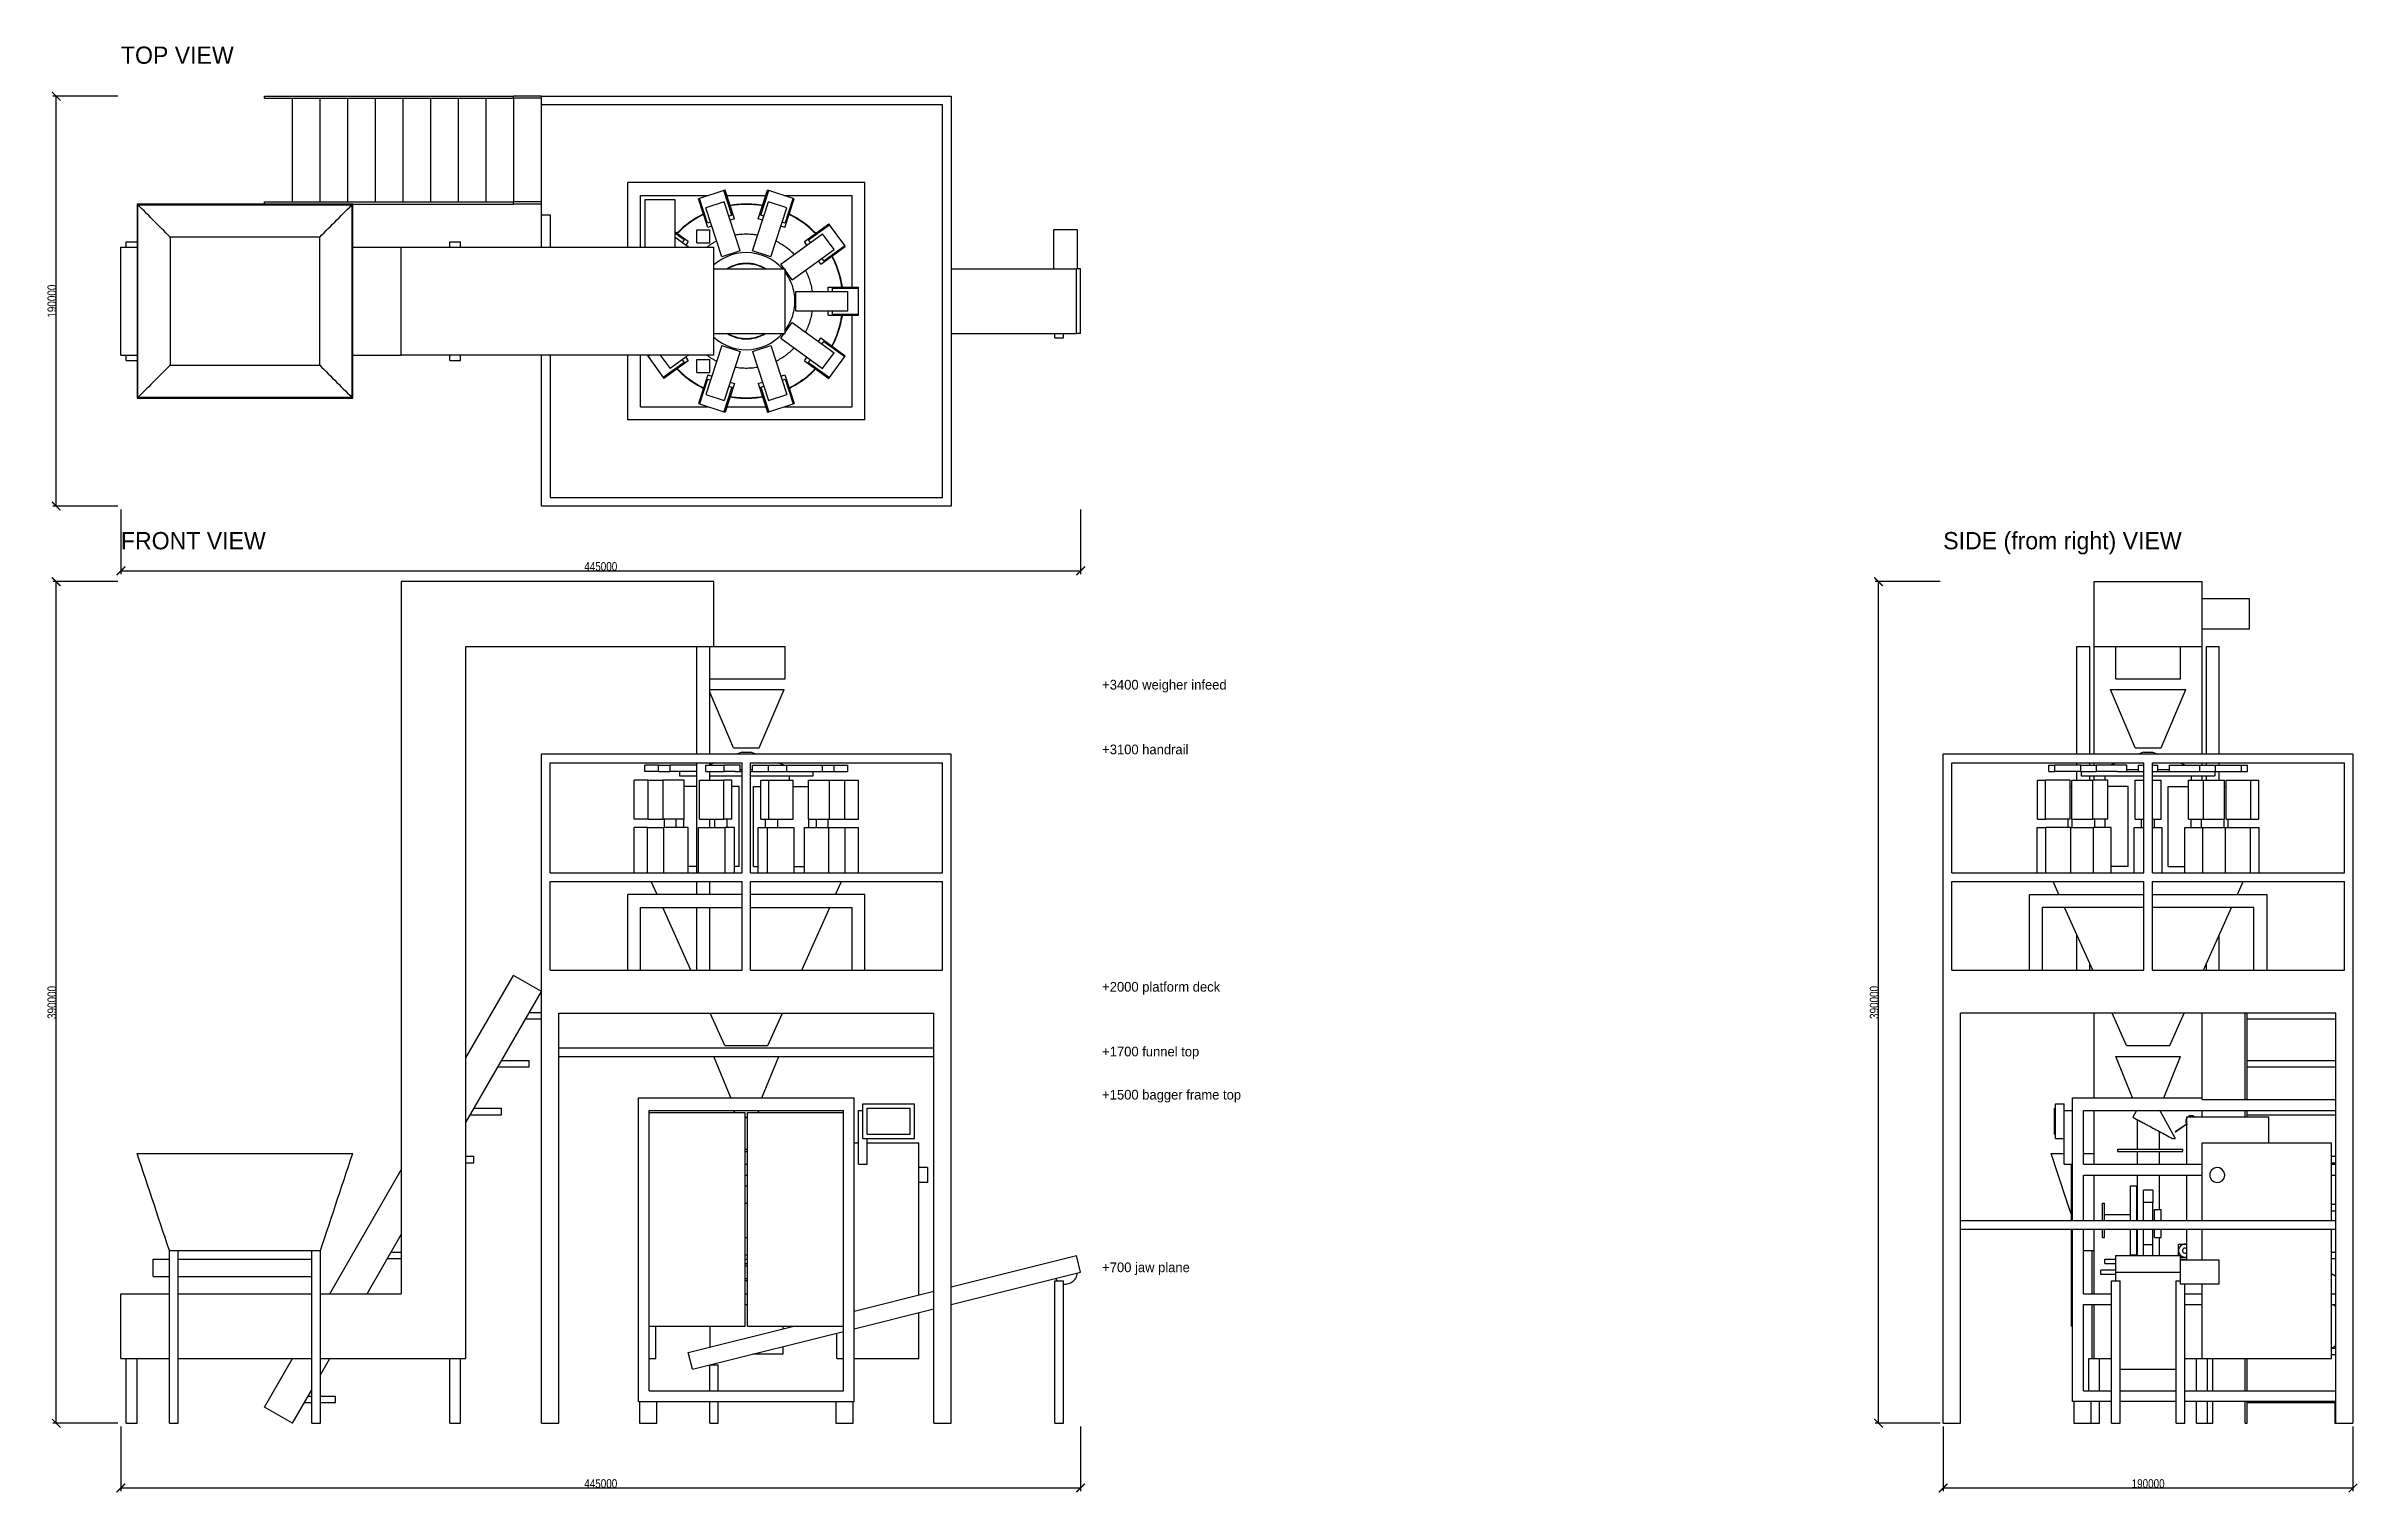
# Model space of a CAD drawing. Header units: millimetres. Extents: x -3246 to 7472, y -322 to 6381.
import ezdxf

# ---------------------------------------------------------------- set-up
doc = ezdxf.new("R2010")
doc.units = ezdxf.units.MM
for name, color, linetype in [('DIM', 5, 'Continuous'), ('OUTLINE', 7, 'Continuous'), ('TEXT', 2, 'Continuous')]:
    doc.layers.add(name, color=color, linetype=linetype)
doc.styles.add('OpenSansCondensed-Light', font='OpenSansCondensed-Light.ttf')
doc.dimstyles.new('EZDXF', dxfattribs={"dimtxt": 0.25, "dimasz": 0.175, "dimexe": 0.375, "dimexo": 0.125, "dimgap": 0.1, "dimtad": 1, "dimlfac": 100, "dimzin": 12, "dimdsep": 46, "dimtxsty": 'OpenSansCondensed-Light', "dimblk": 'ARCHTICK', "dimcen": 2.5, "dimazin": 3, "dimtfac": 0.5, "dimtmove": 2, "dimatfit": 3})

msp = doc.modelspace()

# ---------------------------------------------------------------- texts
at = {"layer": 'DIM'}
for s, p in [('+3400 weigher infeed', (1650, 3400)), ('+3100 handrail', (1650, 3100)), ('+2000 platform deck', (1650, 2000)), ('+1700 funnel top', (1650, 1700)), ('+1500 bagger frame top', (1650, 1500)), ('+700 jaw plane', (1650, 700))]:
    msp.add_text(s, height=45, dxfattribs=at).set_placement(p)
at = {"layer": 'TEXT'}
for s, p in [('TOP VIEW', (-2900, 6300)), ('FRONT VIEW', (-2900, 4050)), ('SIDE (from right) VIEW', (5550, 4050))]:
    msp.add_text(s, height=80, dxfattribs=at).set_placement(p)

# ---------------------------------------------------------------- blocks, each defined once
blk = doc.blocks.new('_ARCHTICK')
at = {"color": 0, "linetype": 'BYBLOCK', "const_width": 0.15}
blk.add_lwpolyline([(-0.5, -0.5), (0.5, 0.5)], dxfattribs=at)

# ---------------------------------------------------------------- dimensions: what is measured, and where the dimension line sits
at = {"layer": 'DIM'}
for base, p1, p2 in [((-3200, 4250), (-2900, 4250), (-2900, 6150)), ((-3200, 0), (-2900, 0), (-2900, 3900)), ((5250, 0), (5550, 0), (5550, 3900))]:
    msp.add_linear_dim(base=base, p1=p1, p2=p2, angle=90, dimstyle='EZDXF', override={"dimtxt": 40, "dimasz": 40, "dimexe": 15, "dimexo": 15, "dimdec": 0}, dxfattribs=at).render()
for base, p1, p2 in [((-2900, 3950), (-2900, 4250), (1550, 4250)), ((-2900, -300), (-2900, 0), (1550, 0)), ((5550, -300), (5550, 0), (7450, 0))]:
    msp.add_linear_dim(base=base, p1=p1, p2=p2, dimstyle='EZDXF', override={"dimtxt": 40, "dimasz": 40, "dimexe": 15, "dimexo": 15, "dimdec": 0}, dxfattribs=at).render()

# ---------------------------------------------------------------- linework, layer by layer
at = {"layer": 'OUTLINE'}
for points in [[(-2234.604, 6150), (-1079.904, 6150)], [(-2234.604, 6140), (-2234.604, 6150)], [(-2234.604, 6140), (-1079.904, 6140)], [(-2104.701, 5660), (-2104.701, 6140)], [(-1976.4, 5660), (-1976.4, 6140)], [(-1848.1, 5660), (-1848.1, 6140)], [(-1719.8, 5660), (-1719.8, 6140)], [(-1591.5, 5660), (-1591.5, 6140)], [(-1463.2, 5660), (-1463.2, 6140)], [(-1334.9, 5660), (-1334.9, 6140)], [(-1206.6, 5660), (-1206.6, 6140)], [(-1079.904, 6140), (-1079.904, 6150)], [(-950, 6150), (-1079.904, 6150)], [(-950, 6140), (-1079.904, 6140)], [(-1078.3, 5660), (-1078.3, 6140)], [(-950, 6110), (-950, 6150)], [(-950, 6150), (950, 6150)], [(910, 6110), (-950, 6110)], [(-950, 5600), (-950, 6110)], [(910, 4290), (910, 6110)], [(950, 6150), (950, 4250)], [(-550, 5450), (-550, 5750)], [(550, 5750), (-550, 5750)], [(-490, 5450), (-490, 5690)], [(-490, 5690), (-174.69, 5690)], [(-103.625, 5713.09), (-217.752, 5676.008)], [(-98.87, 5714.635), (-103.625, 5713.09)], [(-66.543, 5598.964), (-103.625, 5713.09)], [(-55.608, 5581.488), (-98.87, 5714.635)], [(-90.866, 5690), (90.866, 5690)], [(55.608, 5581.488), (98.87, 5714.635)], [(66.543, 5598.964), (103.625, 5713.09)], [(103.625, 5713.09), (98.87, 5714.635)], [(217.752, 5676.008), (103.625, 5713.09)], [(174.69, 5690), (490, 5690)], [(490, 5265), (490, 5690)], [(550, 4650), (550, 5750)], [(-2825, 5650), (-2825, 4750)], [(-1825, 5650), (-2825, 5650)], [(-2821.004, 4753.996), (-2821.004, 4813.463), (-2821.004, 4872.93), (-2821.004, 4932.397), (-2821.004, 4991.865), (-2821.004, 5051.332), (-2821.004, 5110.799), (-2821.004, 5170.266), (-2821.004, 5229.734), (-2821.004, 5289.201), (-2821.004, 5348.668), (-2821.004, 5408.135), (-2821.004, 5467.603), (-2821.004, 5527.07), (-2821.004, 5586.537), (-2821.004, 5646.004)], [(-2821.004, 5646.004), (-2754.871, 5646.004), (-2688.737, 5646.004), (-2622.603, 5646.004), (-2556.469, 5646.004), (-2490.335, 5646.004), (-2424.201, 5646.004), (-2358.067, 5646.004), (-2291.933, 5646.004), (-2225.799, 5646.004), (-2159.665, 5646.004), (-2093.531, 5646.004), (-2027.397, 5646.004), (-1961.263, 5646.004), (-1895.129, 5646.004), (-1828.996, 5646.004)], [(-2672, 5497), (-2681.934, 5506.934), (-2691.867, 5516.867), (-2701.801, 5526.801), (-2711.735, 5536.735), (-2721.668, 5546.668), (-2731.602, 5556.602), (-2741.535, 5566.535), (-2751.469, 5576.469), (-2761.403, 5586.403), (-2771.336, 5596.336), (-2781.27, 5606.27), (-2791.204, 5616.204), (-2801.137, 5626.137), (-2811.071, 5636.071), (-2821.004, 5646.004)], [(-2234.604, 5660), (-1079.904, 5660)], [(-2234.604, 5650), (-2234.604, 5660)], [(-1978, 5497), (-1968.066, 5506.934), (-1958.133, 5516.867), (-1948.199, 5526.801), (-1938.265, 5536.735), (-1928.332, 5546.668), (-1918.398, 5556.602), (-1908.465, 5566.535), (-1898.531, 5576.469), (-1888.597, 5586.403), (-1878.664, 5596.336), (-1868.73, 5606.27), (-1858.796, 5616.204), (-1848.863, 5626.137), (-1838.929, 5636.071), (-1828.996, 5646.004)], [(-1828.996, 5646.004), (-1828.996, 5586.537), (-1828.996, 5527.07), (-1828.996, 5467.603), (-1828.996, 5408.135), (-1828.996, 5348.668), (-1828.996, 5289.201), (-1828.996, 5229.734), (-1828.996, 5170.266), (-1828.996, 5110.799), (-1828.996, 5051.332), (-1828.996, 4991.865), (-1828.996, 4932.397), (-1828.996, 4872.93), (-1828.996, 4813.463), (-1828.996, 4753.996)], [(-1825, 5650), (-1079.904, 5650)], [(-1825, 4750), (-1825, 5650)], [(-950, 5660), (-1079.904, 5660)], [(-1079.904, 5650), (-1079.904, 5660)], [(-950, 5650), (-1079.904, 5650)], [(-950, 5450), (-950, 5600)], [(-950, 5600), (-910, 5600)], [(-910, 5600), (-910, 5450)], [(-330, 5670), (-339.333, 5670), (-348.667, 5670), (-358, 5670), (-367.333, 5670), (-376.667, 5670), (-386, 5670), (-395.333, 5670), (-404.667, 5670), (-414, 5670), (-423.333, 5670), (-432.667, 5670), (-442, 5670), (-451.333, 5670), (-460.667, 5670), (-470, 5670)], [(-470, 5670), (-470, 5450)], [(-330, 5450), (-330, 5670)], [(-199.418, 5603.401), (-208.468, 5598.8), (-217.411, 5593.995), (-226.244, 5588.991), (-234.962, 5583.788), (-243.56, 5578.389), (-252.034, 5572.799), (-260.38, 5567.018), (-268.593, 5561.051), (-276.67, 5554.9), (-284.606, 5548.568), (-292.397, 5542.059), (-300.039, 5535.376), (-307.528, 5528.522), (-314.861, 5521.5), (-322.034, 5514.316)], [(-198.793, 5601.479), (-207.765, 5596.91), (-216.632, 5592.141), (-225.39, 5587.174), (-234.034, 5582.011), (-242.559, 5576.655), (-250.962, 5571.109), (-259.238, 5565.376), (-267.384, 5559.458), (-275.394, 5553.358), (-283.265, 5547.08), (-290.993, 5540.627), (-298.575, 5534.002), (-306.005, 5527.208), (-313.281, 5520.249), (-320.398, 5513.128)], [(-217.752, 5676.008), (-222.508, 5674.463)], [(-179.245, 5541.315), (-222.508, 5674.463)], [(-180.67, 5561.882), (-217.752, 5676.008)], [(-102.44, 5660.902), (-188.036, 5633.091)], [(-113.871, 5404.837), (-188.036, 5633.091)], [(-28.276, 5432.649), (-102.44, 5660.902)], [(-66.543, 5598.964), (-80.809, 5594.328)], [(75.781, 5643.573), (65.755, 5645.17), (55.695, 5646.54), (45.608, 5647.683), (35.497, 5648.598), (25.368, 5649.284), (15.226, 5649.742), (5.076, 5649.971), (-5.076, 5649.971), (-15.226, 5649.742), (-25.368, 5649.284), (-35.497, 5648.598), (-45.608, 5647.683), (-55.695, 5646.54), (-65.755, 5645.17), (-75.781, 5643.573)], [(75.156, 5641.651), (65.212, 5643.228), (55.235, 5644.582), (45.231, 5645.711), (35.203, 5646.615), (25.158, 5647.293), (15.1, 5647.745), (5.034, 5647.972), (-5.034, 5647.972), (-15.1, 5647.745), (-25.158, 5647.293), (-35.203, 5646.615), (-45.231, 5645.711), (-55.235, 5644.582), (-65.212, 5643.228), (-75.156, 5641.651)], [(-55.608, 5581.488), (-74.629, 5575.307)], [(28.276, 5432.649), (102.44, 5660.902)], [(74.629, 5575.307), (55.608, 5581.488)], [(80.809, 5594.328), (66.543, 5598.964)], [(188.036, 5633.091), (102.44, 5660.902)], [(113.871, 5404.837), (188.036, 5633.091)], [(179.245, 5541.315), (222.508, 5674.463)], [(180.67, 5561.882), (217.752, 5676.008)], [(320.398, 5513.128), (313.281, 5520.249), (306.005, 5527.208), (298.575, 5534.002), (290.993, 5540.627), (283.265, 5547.08), (275.394, 5553.358), (267.384, 5559.458), (259.238, 5565.376), (250.962, 5571.109), (242.559, 5576.655), (234.034, 5582.011), (225.39, 5587.174), (216.632, 5592.141), (207.765, 5596.91), (198.793, 5601.479)], [(322.034, 5514.316), (314.861, 5521.5), (307.528, 5528.522), (300.039, 5535.376), (292.397, 5542.059), (284.606, 5548.568), (276.67, 5554.9), (268.593, 5561.051), (260.38, 5567.018), (252.034, 5572.799), (243.56, 5578.389), (234.962, 5583.788), (226.244, 5588.991), (217.411, 5593.995), (208.468, 5598.8), (199.418, 5603.401)], [(222.508, 5674.463), (217.752, 5676.008)], [(-2875, 5450), (-2875, 5475)], [(-2875, 5475), (-2825, 5475)], [(-2672, 5497), (-2672, 4903)], [(-1978, 5497), (-2672, 5497)], [(-1978, 4903), (-1978, 5497)], [(-1375, 5450), (-1375, 5475)], [(-1375, 5475), (-1325, 5475)], [(-1325, 5450), (-1325, 5475)], [(-269.22, 5475.945), (-330, 5520.103)], [(-288.34, 5483.655), (-330, 5513.923)], [(-267.537, 5450), (-330, 5495.382)], [(-288.34, 5483.655), (-297.156, 5471.52)], [(-269.22, 5475.945), (-280.976, 5459.764)], [(-230, 5470), (-230, 5530)], [(-230, 5530), (-170, 5530)], [(-230, 5470), (-170, 5470)], [(-137.578, 5477.799), (-140.77, 5476.195), (-143.943, 5474.555), (-147.097, 5472.878), (-150.231, 5471.165), (-153.345, 5469.416), (-156.44, 5467.632), (-159.513, 5465.811), (-162.565, 5463.956), (-165.595, 5462.065), (-168.604, 5460.14), (-171.59, 5458.18), (-174.554, 5456.186), (-177.494, 5454.157), (-180.41, 5452.095), (-183.303, 5450)], [(-166.404, 5566.517), (-180.67, 5561.882)], [(-160.224, 5547.496), (-179.245, 5541.315)], [(-170, 5470), (-170, 5530)], [(51.983, 5505.61), (45.105, 5506.701), (38.204, 5507.637), (31.285, 5508.417), (24.349, 5509.042), (17.401, 5509.511), (10.444, 5509.824), (3.482, 5509.98), (-3.482, 5509.98), (-10.444, 5509.824), (-17.401, 5509.511), (-24.349, 5509.042), (-31.285, 5508.417), (-38.204, 5507.637), (-45.105, 5506.701), (-51.983, 5505.61)], [(221.689, 5416.689), (216.765, 5421.614), (211.732, 5426.427), (206.593, 5431.126), (201.349, 5435.709), (196.004, 5440.172), (190.559, 5444.514), (185.019, 5448.733), (179.385, 5452.826), (173.661, 5456.792), (167.849, 5460.628), (161.952, 5464.332), (155.973, 5467.903), (149.916, 5471.339), (143.784, 5474.638), (137.578, 5477.799)], [(159.624, 5371.596), (353.788, 5512.665)], [(179.245, 5541.315), (160.224, 5547.496)], [(180.67, 5561.882), (166.404, 5566.517)], [(269.22, 5475.945), (382.483, 5558.234)], [(280.976, 5459.764), (269.22, 5475.945)], [(288.34, 5483.655), (385.422, 5554.189)], [(297.156, 5471.52), (288.34, 5483.655)], [(406.688, 5439.853), (353.788, 5512.665)], [(385.422, 5554.189), (382.483, 5558.234)], [(455.956, 5457.107), (385.422, 5554.189)], [(1535, 5530), (1527.667, 5530), (1520.333, 5530), (1513, 5530), (1505.667, 5530), (1498.333, 5530), (1491, 5530), (1483.667, 5530), (1476.333, 5530), (1469, 5530), (1461.667, 5530), (1454.333, 5530), (1447, 5530), (1439.667, 5530), (1432.333, 5530), (1425, 5530)], [(1425, 5530), (1425, 5350)], [(1535, 5350), (1535, 5530)], [(-2900, 4950), (-2900, 5450)], [(-2900, 5450), (-2825, 5450)], [(-1825, 5450), (-1600, 5450)], [(-1600, 4950), (-1600, 5450)], [(-1600, 5450), (-150, 5450)], [(-150, 4950), (-150, 5450)], [(167.705, 5350), (151.107, 5366.708), (132.854, 5381.59), (113.144, 5394.482), (92.196, 5405.244), (70.237, 5413.756), (47.508, 5419.927), (24.26, 5423.688), (0.745, 5424.999), (-22.778, 5423.844), (-46.051, 5420.237), (-68.82, 5414.217), (-90.835, 5405.85), (-111.854, 5395.227), (-131.648, 5382.466), (-150, 5367.705)], [(-28.276, 5432.649), (-113.871, 5404.837)], [(90.139, 5350), (79.092, 5356.107), (67.633, 5361.402), (55.823, 5365.858), (43.722, 5369.45), (31.393, 5372.161), (18.902, 5373.976), (6.311, 5374.886), (-6.311, 5374.886), (-18.902, 5373.976), (-31.393, 5372.161), (-43.722, 5369.45), (-55.823, 5365.858), (-67.633, 5361.402), (-79.092, 5356.107), (-90.139, 5350)], [(86.192, 5350), (75.561, 5355.626), (64.565, 5360.5), (53.257, 5364.599), (41.691, 5367.901), (29.924, 5370.392), (18.013, 5372.06), (6.014, 5372.895), (-6.014, 5372.895), (-18.013, 5372.06), (-29.924, 5370.392), (-41.691, 5367.901), (-53.257, 5364.599), (-64.565, 5360.5), (-75.561, 5355.626), (-86.192, 5350)], [(113.871, 5404.837), (28.276, 5432.649)], [(175.314, 5350), (159.624, 5371.596)], [(212.524, 5298.785), (406.688, 5439.853)], [(345.632, 5370.772), (333.877, 5386.953)], [(345.632, 5370.772), (458.895, 5453.062)], [(358.874, 5386.573), (350.057, 5398.708)], [(358.874, 5386.573), (455.956, 5457.107)], [(443.26, 5265), (441.687, 5274.945), (439.891, 5284.851), (437.873, 5294.715), (435.634, 5304.531), (433.175, 5314.295), (430.497, 5324), (427.602, 5333.643), (424.491, 5343.219), (421.165, 5352.722), (417.627, 5362.148), (413.878, 5371.492), (409.919, 5380.749), (405.754, 5389.915), (401.384, 5398.986), (396.811, 5407.955)], [(445.281, 5265), (443.701, 5275.029), (441.896, 5285.019), (439.865, 5294.966), (437.611, 5304.865), (435.134, 5314.71), (432.435, 5324.497), (429.517, 5334.221), (426.38, 5343.876), (423.025, 5353.459), (419.456, 5362.963), (415.673, 5372.384), (411.678, 5381.717), (407.474, 5390.958), (403.062, 5400.102), (398.446, 5409.143)], [(458.895, 5453.062), (455.956, 5457.107)], [(-150, 5350), (180, 5350)], [(180, 5050), (180, 5350)], [(212.524, 5298.785), (180, 5343.551)], [(225, 5200), (224.793, 5209.65), (224.172, 5219.281), (223.139, 5228.878), (221.695, 5238.421), (219.844, 5247.893), (217.587, 5257.278), (214.931, 5266.557), (211.879, 5275.713), (208.437, 5284.73), (204.611, 5293.592), (200.409, 5302.281), (195.838, 5310.781), (190.907, 5319.078), (185.624, 5327.156), (180, 5335)], [(306.716, 5245), (305.628, 5251.878), (304.386, 5258.73), (302.99, 5265.553), (301.441, 5272.342), (299.74, 5279.095), (297.888, 5285.808), (295.885, 5292.478), (293.733, 5299.101), (291.433, 5305.674), (288.986, 5312.193), (286.392, 5318.656), (283.655, 5325.06), (280.774, 5331.4), (277.752, 5337.673), (274.589, 5343.878)], [(380, 5245), (380, 5265)], [(380, 5265), (520, 5265)], [(400, 5245), (400, 5260)], [(400, 5260), (520, 5260)], [(520, 5260), (520, 5265)], [(520, 5140), (520, 5260)], [(950, 5350), (1530.597, 5350)], [(1530.597, 5050), (1530.597, 5350)], [(1550, 5350), (1530.597, 5350)], [(1550, 5050), (1550, 5350)], [(180, 5065), (185.624, 5072.844), (190.907, 5080.922), (195.838, 5089.219), (200.409, 5097.719), (204.611, 5106.408), (208.437, 5115.27), (211.879, 5124.287), (214.931, 5133.443), (217.587, 5142.722), (219.844, 5152.107), (221.695, 5161.579), (223.139, 5171.122), (224.172, 5180.719), (224.793, 5190.35), (225, 5200)], [(230, 5155), (230, 5245)], [(230, 5245), (470, 5245)], [(230, 5155), (470, 5155)], [(274.589, 5056.122), (277.752, 5062.327), (280.774, 5068.6), (283.655, 5074.94), (286.392, 5081.344), (288.986, 5087.807), (291.433, 5094.326), (293.733, 5100.899), (295.885, 5107.522), (297.888, 5114.192), (299.74, 5120.905), (301.441, 5127.658), (302.99, 5134.447), (304.386, 5141.27), (305.628, 5148.122), (306.716, 5155)], [(380, 5135), (380, 5155)], [(400, 5140), (400, 5155)], [(470, 5155), (470, 5245)], [(-150, 5032.295), (-131.648, 5017.534), (-111.854, 5004.773), (-90.835, 4994.15), (-68.82, 4985.783), (-46.051, 4979.763), (-22.778, 4976.156), (0.745, 4975.001), (24.26, 4976.312), (47.508, 4980.073), (70.237, 4986.244), (92.196, 4994.756), (113.144, 5005.518), (132.854, 5018.41), (151.107, 5033.292), (167.705, 5050)], [(-150, 5050), (180, 5050)], [(-90.139, 5050), (-79.092, 5043.893), (-67.633, 5038.598), (-55.823, 5034.142), (-43.722, 5030.55), (-31.393, 5027.839), (-18.902, 5026.024), (-6.311, 5025.114), (6.311, 5025.114), (18.902, 5026.024), (31.393, 5027.839), (43.722, 5030.55), (55.823, 5034.142), (67.633, 5038.598), (79.092, 5043.893), (90.139, 5050)], [(-86.192, 5050), (-75.561, 5044.374), (-64.565, 5039.5), (-53.257, 5035.401), (-41.691, 5032.099), (-29.924, 5029.608), (-18.013, 5027.94), (-6.014, 5027.105), (6.014, 5027.105), (18.013, 5027.94), (29.924, 5029.608), (41.691, 5032.099), (53.257, 5035.401), (64.565, 5039.5), (75.561, 5044.374), (86.192, 5050)], [(159.624, 5028.404), (175.314, 5050)], [(180, 5056.449), (212.524, 5101.215)], [(212.524, 5101.215), (406.688, 4960.147)], [(380, 5135), (520, 5135)], [(396.811, 4992.045), (401.384, 5001.014), (405.754, 5010.085), (409.919, 5019.251), (413.878, 5028.508), (417.627, 5037.852), (421.165, 5047.278), (424.491, 5056.781), (427.602, 5066.357), (430.497, 5076), (433.175, 5085.705), (435.634, 5095.469), (437.873, 5105.285), (439.891, 5115.149), (441.687, 5125.055), (443.26, 5135)], [(398.446, 4990.857), (403.062, 4999.898), (407.474, 5009.042), (411.678, 5018.283), (415.673, 5027.616), (419.456, 5037.037), (423.025, 5046.541), (426.38, 5056.124), (429.517, 5065.779), (432.435, 5075.503), (435.134, 5085.29), (437.611, 5095.135), (439.865, 5105.034), (441.896, 5114.981), (443.701, 5124.971), (445.281, 5135)], [(400, 5140), (520, 5140)], [(490, 4710), (490, 5135)], [(520, 5135), (520, 5140)], [(950, 5050), (1530.597, 5050)], [(1430, 5030), (1430, 5050)], [(1470, 5030), (1470, 5050)], [(1550, 5050), (1530.597, 5050)], [(-2900, 4950), (-2825, 4950)], [(-2875, 4925), (-2875, 4950)], [(-1825, 4950), (-1600, 4950)], [(-150, 4950), (-1600, 4950)], [(-1375, 4925), (-1375, 4950)], [(-1325, 4925), (-1325, 4950)], [(-950, 4250), (-950, 4950)], [(-910, 4950), (-910, 4290)], [(-550, 4650), (-550, 4950)], [(-490, 4710), (-490, 4950)], [(-454.68, 4950), (-458.895, 4946.938)], [(-458.895, 4946.938), (-455.956, 4942.893)], [(-446.174, 4950), (-455.956, 4942.893)], [(-455.956, 4942.893), (-385.422, 4845.811)], [(-399.316, 4950), (-353.788, 4887.335)], [(-267.537, 4950), (-353.788, 4887.335)], [(-280.976, 4940.236), (-269.22, 4924.055)], [(-113.871, 4995.163), (-188.036, 4766.909)], [(-183.303, 4950), (-180.41, 4947.905), (-177.494, 4945.843), (-174.554, 4943.814), (-171.59, 4941.82), (-168.604, 4939.86), (-165.595, 4937.935), (-162.565, 4936.044), (-159.513, 4934.189), (-156.44, 4932.368), (-153.345, 4930.584), (-150.231, 4928.835), (-147.097, 4927.122), (-143.943, 4925.445), (-140.77, 4923.805), (-137.578, 4922.201)], [(-113.871, 4995.163), (-28.276, 4967.351)], [(-28.276, 4967.351), (-102.44, 4739.098)], [(28.276, 4967.351), (113.871, 4995.163)], [(28.276, 4967.351), (102.44, 4739.098)], [(113.871, 4995.163), (188.036, 4766.909)], [(137.578, 4922.201), (143.784, 4925.362), (149.916, 4928.661), (155.973, 4932.097), (161.952, 4935.668), (167.849, 4939.372), (173.661, 4943.208), (179.385, 4947.174), (185.019, 4951.267), (190.559, 4955.486), (196.004, 4959.828), (201.349, 4964.291), (206.593, 4968.874), (211.732, 4973.573), (216.765, 4978.386), (221.689, 4983.311)], [(159.624, 5028.404), (353.788, 4887.335)], [(269.22, 4924.055), (280.976, 4940.236)], [(333.877, 5013.047), (345.632, 5029.228)], [(345.632, 5029.228), (458.895, 4946.938)], [(350.057, 5001.292), (358.874, 5013.427)], [(353.788, 4887.335), (406.688, 4960.147)], [(358.874, 5013.427), (455.956, 4942.893)], [(385.422, 4845.811), (455.956, 4942.893)], [(455.956, 4942.893), (458.895, 4946.938)], [(1430, 5030), (1470, 5030)], [(-2875, 4925), (-2825, 4925)], [(-2672, 4903), (-2681.934, 4893.066), (-2691.867, 4883.133), (-2701.801, 4873.199), (-2711.735, 4863.265), (-2721.668, 4853.332), (-2731.602, 4843.398), (-2741.535, 4833.465), (-2751.469, 4823.531), (-2761.403, 4813.597), (-2771.336, 4803.664), (-2781.27, 4793.73), (-2791.204, 4783.796), (-2801.137, 4773.863), (-2811.071, 4763.929), (-2821.004, 4753.996)], [(-2672, 4903), (-1978, 4903)], [(-1978, 4903), (-1968.066, 4893.066), (-1958.133, 4883.133), (-1948.199, 4873.199), (-1938.265, 4863.265), (-1928.332, 4853.332), (-1918.398, 4843.398), (-1908.465, 4833.465), (-1898.531, 4823.531), (-1888.597, 4813.597), (-1878.664, 4803.664), (-1868.73, 4793.73), (-1858.796, 4783.796), (-1848.863, 4773.863), (-1838.929, 4763.929), (-1828.996, 4753.996)], [(-1375, 4925), (-1325, 4925)], [(-288.34, 4916.345), (-385.422, 4845.811)], [(-385.422, 4845.811), (-382.483, 4841.766)], [(-269.22, 4924.055), (-382.483, 4841.766)], [(-322.034, 4885.684), (-314.861, 4878.5), (-307.528, 4871.478), (-300.039, 4864.624), (-292.397, 4857.941), (-284.606, 4851.432), (-276.67, 4845.1), (-268.593, 4838.949), (-260.38, 4832.982), (-252.034, 4827.201), (-243.56, 4821.611), (-234.962, 4816.212), (-226.244, 4811.009), (-217.411, 4806.005), (-208.468, 4801.2), (-199.418, 4796.599)], [(-320.398, 4886.872), (-313.281, 4879.751), (-306.005, 4872.792), (-298.575, 4865.998), (-290.993, 4859.373), (-283.265, 4852.92), (-275.394, 4846.642), (-267.384, 4840.542), (-259.238, 4834.624), (-250.962, 4828.891), (-242.559, 4823.345), (-234.034, 4817.989), (-225.39, 4812.826), (-216.632, 4807.859), (-207.765, 4803.09), (-198.793, 4798.521)], [(-297.156, 4928.48), (-288.34, 4916.345)], [(-230, 4870), (-230, 4930)], [(-230, 4930), (-170, 4930)], [(-230, 4870), (-170, 4870)], [(-179.245, 4858.685), (-222.508, 4725.537)], [(-180.67, 4838.118), (-217.752, 4723.992)], [(-180.67, 4838.118), (-166.404, 4833.483)], [(-179.245, 4858.685), (-160.224, 4852.504)], [(-170, 4870), (-170, 4930)], [(-74.629, 4824.693), (-55.608, 4818.512)], [(-51.983, 4894.39), (-45.105, 4893.299), (-38.204, 4892.363), (-31.285, 4891.583), (-24.349, 4890.958), (-17.401, 4890.489), (-10.444, 4890.176), (-3.482, 4890.02), (3.482, 4890.02), (10.444, 4890.176), (17.401, 4890.489), (24.349, 4890.958), (31.285, 4891.583), (38.204, 4892.363), (45.105, 4893.299), (51.983, 4894.39)], [(55.608, 4818.512), (74.629, 4824.693)], [(160.224, 4852.504), (179.245, 4858.685)], [(166.404, 4833.483), (180.67, 4838.118)], [(179.245, 4858.685), (222.508, 4725.537)], [(180.67, 4838.118), (217.752, 4723.992)], [(198.793, 4798.521), (207.765, 4803.09), (216.632, 4807.859), (225.39, 4812.826), (234.034, 4817.989), (242.559, 4823.345), (250.962, 4828.891), (259.238, 4834.624), (267.384, 4840.542), (275.394, 4846.642), (283.265, 4852.92), (290.993, 4859.373), (298.575, 4865.998), (306.005, 4872.792), (313.281, 4879.751), (320.398, 4886.872)], [(199.418, 4796.599), (208.468, 4801.2), (217.411, 4806.005), (226.244, 4811.009), (234.962, 4816.212), (243.56, 4821.611), (252.034, 4827.201), (260.38, 4832.982), (268.593, 4838.949), (276.67, 4845.1), (284.606, 4851.432), (292.397, 4857.941), (300.039, 4864.624), (307.528, 4871.478), (314.861, 4878.5), (322.034, 4885.684)], [(269.22, 4924.055), (382.483, 4841.766)], [(288.34, 4916.345), (297.156, 4928.48)], [(288.34, 4916.345), (385.422, 4845.811)], [(382.483, 4841.766), (385.422, 4845.811)], [(-2825, 4750), (-1825, 4750)], [(-1828.996, 4753.996), (-1895.129, 4753.996), (-1961.263, 4753.996), (-2027.397, 4753.996), (-2093.531, 4753.996), (-2159.665, 4753.996), (-2225.799, 4753.996), (-2291.933, 4753.996), (-2358.067, 4753.996), (-2424.201, 4753.996), (-2490.335, 4753.996), (-2556.469, 4753.996), (-2622.603, 4753.996), (-2688.737, 4753.996), (-2754.871, 4753.996), (-2821.004, 4753.996)], [(-222.508, 4725.537), (-217.752, 4723.992)], [(-217.752, 4723.992), (-103.625, 4686.91)], [(-188.036, 4766.909), (-102.44, 4739.098)], [(-66.543, 4801.036), (-103.625, 4686.91)], [(-55.608, 4818.512), (-98.87, 4685.365)], [(-80.809, 4805.672), (-66.543, 4801.036)], [(-75.781, 4756.427), (-65.755, 4754.83), (-55.695, 4753.46), (-45.608, 4752.317), (-35.497, 4751.402), (-25.368, 4750.716), (-15.226, 4750.258), (-5.076, 4750.029), (5.076, 4750.029), (15.226, 4750.258), (25.368, 4750.716), (35.497, 4751.402), (45.608, 4752.317), (55.695, 4753.46), (65.755, 4754.83), (75.781, 4756.427)], [(-75.156, 4758.349), (-65.212, 4756.772), (-55.235, 4755.418), (-45.231, 4754.289), (-35.203, 4753.385), (-25.158, 4752.707), (-15.1, 4752.255), (-5.034, 4752.028), (5.034, 4752.028), (15.1, 4752.255), (25.158, 4752.707), (35.203, 4753.385), (45.231, 4754.289), (55.235, 4755.418), (65.212, 4756.772), (75.156, 4758.349)], [(55.608, 4818.512), (98.87, 4685.365)], [(66.543, 4801.036), (80.809, 4805.672)], [(66.543, 4801.036), (103.625, 4686.91)], [(102.44, 4739.098), (188.036, 4766.909)], [(103.625, 4686.91), (217.752, 4723.992)], [(217.752, 4723.992), (222.508, 4725.537)], [(550, 4650), (-550, 4650)], [(-490, 4710), (-174.69, 4710)], [(-103.625, 4686.91), (-98.87, 4685.365)], [(-90.866, 4710), (90.866, 4710)], [(98.87, 4685.365), (103.625, 4686.91)], [(174.69, 4710), (490, 4710)], [(-910, 4290), (910, 4290)], [(950, 4250), (-950, 4250)], [(-150, 3900), (-1600, 3900)], [(-1600, 3900), (-1600, 600)], [(-150, 3600), (-150, 3900)], [(6250, 3600), (6250, 3900)], [(6250, 3900), (6750, 3900)], [(6750, 3600), (6750, 3900)], [(6970, 3820), (6750, 3820)], [(6970, 3750), (6970, 3754.667), (6970, 3759.333), (6970, 3764), (6970, 3768.667), (6970, 3773.333), (6970, 3778), (6970, 3782.667), (6970, 3787.333), (6970, 3792), (6970, 3796.667), (6970, 3801.333), (6970, 3806), (6970, 3810.667), (6970, 3815.333), (6970, 3820)], [(6970, 3680), (6750, 3680)], [(6970, 3680), (6970, 3684.667), (6970, 3689.333), (6970, 3694), (6970, 3698.667), (6970, 3703.333), (6970, 3708), (6970, 3712.667), (6970, 3717.333), (6970, 3722), (6970, 3726.667), (6970, 3731.333), (6970, 3736), (6970, 3740.667), (6970, 3745.333), (6970, 3750)], [(-1300, 300), (-1300, 3600)], [(-1300, 3600), (-230, 3600)], [(-230, 3100), (-230, 3600)], [(-230, 3600), (-170, 3600)], [(-170, 3600), (-150, 3600)], [(-170, 3100), (-170, 3600)], [(-150, 3600), (180, 3600)], [(180, 3450), (180, 3600)], [(6170, 3100), (6170, 3600)], [(6170, 3600), (6230, 3600)], [(6230, 3100), (6230, 3600)], [(6250, 3100), (6250, 3600)], [(6250, 3600), (6350, 3600)], [(6350, 3450), (6350, 3600)], [(6350, 3600), (6650, 3600)], [(6650, 3600), (6750, 3600)], [(6650, 3450), (6650, 3600)], [(6750, 3100), (6750, 3600)], [(6770, 3100), (6770, 3600)], [(6770, 3600), (6830, 3600)], [(6830, 3100), (6830, 3600)], [(-170, 3450), (180, 3450)], [(6350, 3450), (6650, 3450)], [(-170, 3400), (-147, 3400), (-124, 3400), (-101, 3400), (-78, 3400), (-55, 3400), (-32, 3400), (-9, 3400), (14, 3400), (37, 3400), (60, 3400), (83, 3400), (106, 3400), (129, 3400), (152, 3400), (175, 3400)], [(-60, 3130), (-170, 3388.261)], [(60, 3130), (175, 3400)], [(6325, 3400), (6336.667, 3400), (6348.333, 3400), (6360, 3400), (6371.667, 3400), (6383.333, 3400), (6395, 3400), (6406.667, 3400), (6418.333, 3400), (6430, 3400), (6441.667, 3400), (6453.333, 3400), (6465, 3400), (6476.667, 3400), (6488.333, 3400), (6500, 3400)], [(6440, 3130), (6325, 3400)], [(6500, 3400), (6511.667, 3400), (6523.333, 3400), (6535, 3400), (6546.667, 3400), (6558.333, 3400), (6570, 3400), (6581.667, 3400), (6593.333, 3400), (6605, 3400), (6616.667, 3400), (6628.333, 3400), (6640, 3400), (6651.667, 3400), (6663.333, 3400), (6675, 3400)], [(6560, 3130), (6675, 3400)], [(-60, 3130), (-52, 3130), (-44, 3130), (-36, 3130), (-28, 3130), (-20, 3130), (-12, 3130), (-4, 3130), (4, 3130), (12, 3130), (20, 3130), (28, 3130), (36, 3130), (44, 3130), (52, 3130), (60, 3130)], [(-20, 3110), (-45.625, 3100)], [(-20, 3110), (-17.333, 3110), (-14.667, 3110), (-12, 3110), (-9.333, 3110), (-6.667, 3110), (-4, 3110), (-1.333, 3110), (1.333, 3110), (4, 3110), (6.667, 3110), (9.333, 3110), (12, 3110), (14.667, 3110), (17.333, 3110), (20, 3110)], [(45.625, 3100), (20, 3110)], [(6440, 3130), (6444, 3130), (6448, 3130), (6452, 3130), (6456, 3130), (6460, 3130), (6464, 3130), (6468, 3130), (6472, 3130), (6476, 3130), (6480, 3130), (6484, 3130), (6488, 3130), (6492, 3130), (6496, 3130), (6500, 3130)], [(6480, 3110), (6454.375, 3100)], [(6480, 3110), (6481.333, 3110), (6482.667, 3110), (6484, 3110), (6485.333, 3110), (6486.667, 3110), (6488, 3110), (6489.333, 3110), (6490.667, 3110), (6492, 3110), (6493.333, 3110), (6494.667, 3110), (6496, 3110), (6497.333, 3110), (6498.667, 3110), (6500, 3110)], [(6500, 3130), (6504, 3130), (6508, 3130), (6512, 3130), (6516, 3130), (6520, 3130), (6524, 3130), (6528, 3130), (6532, 3130), (6536, 3130), (6540, 3130), (6544, 3130), (6548, 3130), (6552, 3130), (6556, 3130), (6560, 3130)], [(6500, 3110), (6501.333, 3110), (6502.667, 3110), (6504, 3110), (6505.333, 3110), (6506.667, 3110), (6508, 3110), (6509.333, 3110), (6510.667, 3110), (6512, 3110), (6513.333, 3110), (6514.667, 3110), (6516, 3110), (6517.333, 3110), (6518.667, 3110), (6520, 3110)], [(6520, 3110), (6545.625, 3100)], [(-950, 0), (-950, 3100)], [(950, 3100), (-950, 3100)], [(-910, 3060), (-230, 3060)], [(-910, 3060), (-20, 3060)], [(-910, 2550), (-910, 3060)], [(-406.688, 3050), (-470, 3050)], [(-470, 3020), (-470, 3050)], [(-406.688, 3020), (-470, 3020)], [(-406.688, 3020), (-406.688, 3050)], [(-406.688, 3050), (-353.788, 3050)], [(-406.688, 3020), (-353.788, 3020)], [(-230, 3050), (-353.788, 3050)], [(-353.788, 3020), (-353.788, 3050)], [(-230, 3020), (-353.788, 3020)], [(-310, 3020), (-310, 3000)], [(-230, 2550), (-230, 3060)], [(-188.036, 3020), (-188.036, 3050)], [(-188.036, 3050), (-102.44, 3050)], [(-188.036, 3020), (-102.44, 3020)], [(-170, 3060), (-148.125, 3060)], [(-170, 3050), (-170, 3060)], [(-148.125, 3060), (-170, 3051.463)], [(-170, 2980), (-170, 3020)], [(-28.276, 3050), (-102.44, 3050)], [(-102.44, 3020), (-102.44, 3050)], [(-51.983, 3020), (-102.44, 3020)], [(-51.983, 3020), (-49.851, 3020), (-47.719, 3020), (-45.586, 3020), (-43.454, 3020), (-41.322, 3020), (-39.19, 3020), (-37.058, 3020), (-34.925, 3020), (-32.793, 3020), (-30.661, 3020), (-28.529, 3020), (-26.397, 3020), (-24.264, 3020), (-22.132, 3020), (-20, 3020)], [(-28.276, 3020), (-28.276, 3050)], [(-28.276, 3030), (-27.725, 3030), (-27.173, 3030), (-26.621, 3030), (-26.069, 3030), (-25.518, 3030), (-24.966, 3030), (-24.414, 3030), (-23.862, 3030), (-23.311, 3030), (-22.759, 3030), (-22.207, 3030), (-21.655, 3030), (-21.104, 3030), (-20.552, 3030), (-20, 3030)], [(-20, 2550), (-20, 3060)], [(-20, 3020), (-20, 3030)], [(20, 2550), (20, 3060)], [(20, 3060), (910, 3060)], [(20, 3020), (20, 3030)], [(20, 3030), (20.552, 3030), (21.104, 3030), (21.655, 3030), (22.207, 3030), (22.759, 3030), (23.311, 3030), (23.862, 3030), (24.414, 3030), (24.966, 3030), (25.518, 3030), (26.069, 3030), (26.621, 3030), (27.173, 3030), (27.725, 3030), (28.276, 3030)], [(20, 3020), (22.132, 3020), (24.264, 3020), (26.397, 3020), (28.529, 3020), (30.661, 3020), (32.793, 3020), (34.925, 3020), (37.058, 3020), (39.19, 3020), (41.322, 3020), (43.454, 3020), (45.586, 3020), (47.719, 3020), (49.851, 3020), (51.983, 3020)], [(28.276, 3050), (102.44, 3050)], [(28.276, 3020), (28.276, 3050)], [(51.983, 3020), (102.44, 3020)], [(102.44, 3020), (102.44, 3050)], [(102.44, 3050), (188.036, 3050)], [(102.44, 3020), (188.036, 3020)], [(148.125, 3060), (910, 3060)], [(173.75, 3050), (148.125, 3060)], [(188.036, 3020), (188.036, 3050)], [(188.036, 3050), (353.788, 3050)], [(188.036, 3020), (190.279, 3020), (192.523, 3020), (194.766, 3020), (197.01, 3020), (199.253, 3020), (201.497, 3020), (203.74, 3020), (205.984, 3020), (208.227, 3020), (210.471, 3020), (212.714, 3020), (214.958, 3020), (217.201, 3020), (219.445, 3020), (221.689, 3020)], [(221.689, 3020), (353.788, 3020)], [(310, 3000), (310, 3020)], [(353.788, 3020), (353.788, 3050)], [(353.788, 3050), (406.688, 3050)], [(353.788, 3020), (406.688, 3020)], [(406.688, 3020), (406.688, 3050)], [(406.688, 3050), (470, 3050)], [(406.688, 3020), (470, 3020)], [(470, 3020), (470, 3050)], [(910, 2550), (910, 3060)], [(950, 0), (950, 3100)], [(5550, 0), (5550, 3100)], [(7450, 3100), (5550, 3100)], [(5590, 2550), (5590, 3060)], [(5590, 3060), (6480, 3060)], [(5590, 3060), (6170, 3060)], [(6039.098, 3020), (6039.098, 3050)], [(6039.098, 3050), (6066.909, 3050)], [(6039.098, 3020), (6066.909, 3020)], [(6187.335, 3050), (6066.909, 3050)], [(6066.909, 3020), (6066.909, 3050)], [(6187.335, 3020), (6066.909, 3020)], [(6170, 3050), (6170, 3060)], [(6170, 2980), (6170, 3020)], [(6187.335, 3020), (6187.335, 3050)], [(6187.335, 3050), (6260.147, 3050)], [(6187.335, 3020), (6260.147, 3020)], [(6190, 3020), (6190, 3000)], [(6230, 3060), (6351.875, 3060)], [(6230, 3050), (6230, 3060)], [(6250, 3050), (6250, 3060)], [(6401.215, 3050), (6260.147, 3050)], [(6260.147, 3020), (6260.147, 3050)], [(6356.122, 3020), (6260.147, 3020)], [(6351.875, 3060), (6326.25, 3050)], [(6356.122, 3020), (6362.714, 3020), (6369.306, 3020), (6375.898, 3020), (6382.49, 3020), (6389.082, 3020), (6395.673, 3020), (6402.265, 3020), (6408.857, 3020), (6415.449, 3020), (6422.041, 3020), (6428.633, 3020), (6435.224, 3020), (6441.816, 3020), (6448.408, 3020), (6455, 3020)], [(6401.215, 3020), (6401.215, 3050)], [(6401.215, 3030), (6404.801, 3030), (6408.386, 3030), (6411.972, 3030), (6415.558, 3030), (6419.143, 3030), (6422.729, 3030), (6426.315, 3030), (6429.9, 3030), (6433.486, 3030), (6437.072, 3030), (6440.657, 3030), (6444.243, 3030), (6447.829, 3030), (6451.414, 3030), (6455, 3030)], [(6455, 3020), (6455, 3050)], [(6455, 3050), (6480, 3050)], [(6455, 3020), (6480, 3020)], [(6480, 2550), (6480, 3060)], [(6520, 2550), (6520, 3060)], [(6520, 3060), (7410, 3060)], [(6520, 3050), (6545, 3050)], [(6520, 3020), (6545, 3020)], [(6545, 3020), (6545, 3050)], [(6545, 3030), (6548.586, 3030), (6552.171, 3030), (6555.757, 3030), (6559.343, 3030), (6562.928, 3030), (6566.514, 3030), (6570.1, 3030), (6573.685, 3030), (6577.271, 3030), (6580.857, 3030), (6584.442, 3030), (6588.028, 3030), (6591.614, 3030), (6595.199, 3030), (6598.785, 3030)], [(6545, 3020), (6551.592, 3020), (6558.184, 3020), (6564.776, 3020), (6571.367, 3020), (6577.959, 3020), (6584.551, 3020), (6591.143, 3020), (6597.735, 3020), (6604.327, 3020), (6610.918, 3020), (6617.51, 3020), (6624.102, 3020), (6630.694, 3020), (6637.286, 3020), (6643.878, 3020)], [(6598.785, 3050), (6739.853, 3050)], [(6598.785, 3020), (6598.785, 3050)], [(6643.878, 3020), (6739.853, 3020)], [(6648.125, 3060), (6770, 3060)], [(6648.125, 3060), (6673.75, 3050)], [(6739.853, 3020), (6739.853, 3050)], [(6739.853, 3050), (6812.665, 3050)], [(6739.853, 3020), (6812.665, 3020)], [(6750, 3050), (6750, 3060)], [(6770, 3050), (6770, 3060)], [(6810, 3020), (6810, 3000)], [(6812.665, 3020), (6812.665, 3050)], [(6812.665, 3050), (6933.091, 3050)], [(6812.665, 3020), (6933.091, 3020)], [(6830, 3060), (6900, 3060)], [(6830, 3050), (6830, 3060)], [(6830, 2980), (6830, 3020)], [(6933.091, 3020), (6933.091, 3050)], [(6933.091, 3050), (6960.902, 3050)], [(6933.091, 3020), (6960.902, 3020)], [(6960.902, 3020), (6960.902, 3050)], [(7410, 2550), (7410, 3060)], [(7450, 3100), (7450, 0)], [(-520, 2800), (-520, 2980)], [(-455.956, 2980), (-520, 2980)], [(-455.956, 2800), (-455.956, 2980)], [(-455.956, 2980), (-385.422, 2980)], [(-385.422, 2800), (-385.422, 2980)], [(-288.34, 2980), (-385.422, 2980)], [(-310, 3000), (-304.667, 3000), (-299.333, 3000), (-294, 3000), (-288.667, 3000), (-283.333, 3000), (-278, 3000), (-272.667, 3000), (-267.333, 3000), (-262, 3000), (-256.667, 3000), (-251.333, 3000), (-246, 3000), (-240.667, 3000), (-235.333, 3000), (-230, 3000)], [(-288.34, 2800), (-288.34, 2980)], [(-230, 2950), (-288.34, 2950)], [(-217.752, 2800), (-217.752, 2980)], [(-217.752, 2980), (-103.625, 2980)], [(-170, 3000), (-160, 3000), (-150, 3000), (-140, 3000), (-130, 3000), (-120, 3000), (-110, 3000), (-100, 3000), (-90, 3000), (-80, 3000), (-70, 3000), (-60, 3000), (-50, 3000), (-40, 3000), (-30, 3000), (-20, 3000)], [(-103.625, 2800), (-103.625, 2980)], [(-66.543, 2980), (-103.625, 2980)], [(-66.543, 2800), (-66.543, 2980)], [(-33.272, 2950), (-66.543, 2950)], [(-33.272, 2580), (-33.272, 2950)], [(20, 3000), (39.333, 3000), (58.667, 3000), (78, 3000), (97.333, 3000), (116.667, 3000), (136, 3000), (155.333, 3000), (174.667, 3000), (194, 3000), (213.333, 3000), (232.667, 3000), (252, 3000), (271.333, 3000), (290.667, 3000), (310, 3000)], [(33.272, 2580), (33.272, 2950)], [(33.272, 2950), (66.543, 2950)], [(66.543, 2800), (66.543, 2980)], [(66.543, 2980), (103.625, 2980)], [(103.625, 2800), (103.625, 2980)], [(103.625, 2980), (217.752, 2980)], [(200, 2980), (200, 3000)], [(217.752, 2800), (217.752, 2980)], [(217.752, 2950), (288.34, 2950)], [(288.34, 2800), (288.34, 2980)], [(288.34, 2980), (385.422, 2980)], [(385.422, 2800), (385.422, 2980)], [(385.422, 2980), (455.956, 2980)], [(455.956, 2980), (520, 2980)], [(455.956, 2800), (455.956, 2980)], [(520, 2800), (520, 2980)], [(5986.91, 2800), (5986.91, 2980)], [(5986.91, 2980), (6023.992, 2980)], [(6023.992, 2800), (6023.992, 2980)], [(6138.118, 2980), (6023.992, 2980)], [(6138.118, 2800), (6138.118, 2980)], [(6138.118, 2950), (6145.811, 2950)], [(6145.811, 2800), (6145.811, 2980)], [(6145.811, 2980), (6242.893, 2980)], [(6190, 3000), (6209.333, 3000), (6228.667, 3000), (6248, 3000), (6267.333, 3000), (6286.667, 3000), (6306, 3000), (6325.333, 3000), (6344.667, 3000), (6364, 3000), (6383.333, 3000), (6402.667, 3000), (6422, 3000), (6441.333, 3000), (6460.667, 3000), (6480, 3000)], [(6230, 2980), (6230, 3000)], [(6242.893, 2800), (6242.893, 2980)], [(6313.427, 2980), (6242.893, 2980)], [(6250, 2980), (6250, 3000)], [(6300, 3000), (6300, 2980)], [(6313.427, 2800), (6313.427, 2980)], [(6406.713, 2950), (6313.427, 2950)], [(6406.713, 2580), (6406.713, 2950)], [(6440, 2800), (6440, 2980)], [(6440, 2980), (6480, 2980)], [(6520, 3000), (6539.333, 3000), (6558.667, 3000), (6578, 3000), (6597.333, 3000), (6616.667, 3000), (6636, 3000), (6655.333, 3000), (6674.667, 3000), (6694, 3000), (6713.333, 3000), (6732.667, 3000), (6752, 3000), (6771.333, 3000), (6790.667, 3000), (6810, 3000)], [(6520, 2980), (6560, 2980)], [(6560, 2800), (6560, 2980)], [(6593.287, 2580), (6593.287, 2950)], [(6593.287, 2950), (6686.573, 2950)], [(6686.573, 2800), (6686.573, 2980)], [(6686.573, 2980), (6757.107, 2980)], [(6700, 3000), (6700, 2980)], [(6750, 2980), (6750, 3000)], [(6757.107, 2800), (6757.107, 2980)], [(6757.107, 2980), (6854.189, 2980)], [(6770, 2980), (6770, 3000)], [(6854.189, 2800), (6854.189, 2980)], [(6854.189, 2950), (6861.882, 2950)], [(6861.882, 2800), (6861.882, 2980)], [(6861.882, 2980), (6976.008, 2980)], [(6976.008, 2800), (6976.008, 2980)], [(6976.008, 2980), (7013.09, 2980)], [(7013.09, 2800), (7013.09, 2980)], [(-455.956, 2800), (-520, 2800)], [(-455.956, 2800), (-385.422, 2800)], [(-288.34, 2800), (-385.422, 2800)], [(-380, 2760), (-380, 2800)], [(-325.06, 2760), (-325.06, 2800)], [(-289.793, 2760), (-289.793, 2800)], [(-217.752, 2800), (-103.625, 2800)], [(-170, 2760), (-170, 2800)], [(-145.958, 2760), (-145.958, 2800)], [(-66.543, 2800), (-103.625, 2800)], [(-88.895, 2760), (-88.895, 2800)], [(66.543, 2800), (103.625, 2800)], [(88.895, 2760), (88.895, 2800)], [(103.625, 2800), (217.752, 2800)], [(145.958, 2760), (145.958, 2800)], [(288.34, 2800), (385.422, 2800)], [(289.793, 2760), (289.793, 2800)], [(325.06, 2760), (325.06, 2800)], [(380, 2760), (380, 2800)], [(385.422, 2800), (455.956, 2800)], [(455.956, 2800), (520, 2800)], [(5986.91, 2800), (6023.992, 2800)], [(6138.118, 2800), (6023.992, 2800)], [(6129.328, 2760), (6129.328, 2800)], [(6145.811, 2800), (6242.893, 2800)], [(6147.869, 2760), (6147.869, 2800)], [(6313.427, 2800), (6242.893, 2800)], [(6252.371, 2760), (6252.371, 2800)], [(6300.912, 2760), (6300.912, 2800)], [(6440, 2800), (6480, 2800)], [(6470, 2760), (6470, 2800)], [(6520, 2800), (6560, 2800)], [(6530, 2760), (6530, 2800)], [(6686.573, 2800), (6757.107, 2800)], [(6699.088, 2760), (6699.088, 2800)], [(6747.629, 2760), (6747.629, 2800)], [(6757.107, 2800), (6854.189, 2800)], [(6852.131, 2760), (6852.131, 2800)], [(6861.882, 2800), (6976.008, 2800)], [(6870.672, 2760), (6870.672, 2800)], [(6976.008, 2800), (7013.09, 2800)], [(-458.895, 2760), (-520, 2760)], [(-520, 2550), (-520, 2760)], [(-458.895, 2760), (-382.483, 2760)], [(-458.895, 2550), (-458.895, 2760)], [(-269.22, 2760), (-382.483, 2760)], [(-382.483, 2550), (-382.483, 2760)], [(-269.22, 2550), (-269.22, 2760)], [(-222.508, 2760), (-98.87, 2760)], [(-222.508, 2550), (-222.508, 2760)], [(-55.608, 2760), (-98.87, 2760)], [(-98.87, 2550), (-98.87, 2760)], [(-55.608, 2550), (-55.608, 2760)], [(55.608, 2760), (98.87, 2760)], [(55.608, 2550), (55.608, 2760)], [(98.87, 2760), (222.508, 2760)], [(98.87, 2550), (98.87, 2760)], [(222.508, 2550), (222.508, 2760)], [(269.22, 2760), (382.483, 2760)], [(269.22, 2550), (269.22, 2760)], [(382.483, 2760), (458.895, 2760)], [(382.483, 2550), (382.483, 2760)], [(458.895, 2760), (520, 2760)], [(458.895, 2550), (458.895, 2760)], [(520, 2550), (520, 2760)], [(5985.365, 2760), (6025.537, 2760)], [(5985.365, 2550), (5985.365, 2760)], [(6141.766, 2760), (6025.537, 2760)], [(6025.537, 2550), (6025.537, 2760)], [(6141.766, 2760), (6246.938, 2760)], [(6141.766, 2550), (6141.766, 2760)], [(6329.228, 2760), (6246.938, 2760)], [(6246.938, 2550), (6246.938, 2760)], [(6329.228, 2550), (6329.228, 2760)], [(6435, 2760), (6480, 2760)], [(6435, 2550), (6435, 2760)], [(6520, 2760), (6565, 2760)], [(6565, 2550), (6565, 2760)], [(6670.772, 2760), (6753.062, 2760)], [(6670.772, 2550), (6670.772, 2760)], [(6753.062, 2760), (6858.234, 2760)], [(6753.062, 2550), (6753.062, 2760)], [(6858.234, 2550), (6858.234, 2760)], [(6858.234, 2760), (6974.463, 2760)], [(6974.463, 2760), (7014.635, 2760)], [(6974.463, 2550), (6974.463, 2760)], [(7014.635, 2550), (7014.635, 2760)], [(-230, 2580), (-269.22, 2580)], [(-33.272, 2580), (-55.608, 2580)], [(33.272, 2580), (55.608, 2580)], [(222.508, 2580), (269.22, 2580)], [(6406.713, 2580), (6329.228, 2580)], [(6593.287, 2580), (6670.772, 2580)], [(-910, 2550), (-520, 2550)], [(-910, 2550), (-20, 2550)], [(-910, 2510), (-441.026, 2510)], [(-910, 2100), (-910, 2510)], [(-910, 2510), (-20, 2510)], [(-910, 2100), (-910, 2510)], [(-414.103, 2450), (-441.026, 2510)], [(-269.22, 2550), (-230, 2550)], [(-230, 2450), (-230, 2510)], [(-170, 2450), (-170, 2510)], [(-20, 2100), (-20, 2510)], [(20, 2550), (910, 2550)], [(20, 2510), (910, 2510)], [(20, 2100), (20, 2510)], [(222.508, 2550), (269.22, 2550)], [(414.103, 2450), (441.026, 2510)], [(441.026, 2510), (910, 2510)], [(520, 2550), (910, 2550)], [(910, 2100), (910, 2510)], [(910, 2100), (910, 2510)], [(5590, 2550), (6480, 2550)], [(5590, 2550), (5985.365, 2550)], [(5590, 2100), (5590, 2510)], [(5590, 2510), (6480, 2510)], [(5590, 2100), (5590, 2510)], [(5590, 2510), (6058.974, 2510)], [(6085.897, 2450), (6058.974, 2510)], [(6435, 2550), (6480, 2550)], [(6480, 2100), (6480, 2510)], [(6520, 2550), (7410, 2550)], [(6520, 2550), (6565, 2550)], [(6520, 2100), (6520, 2510)], [(6520, 2510), (7410, 2510)], [(6914.103, 2450), (6941.026, 2510)], [(7410, 2100), (7410, 2510)], [(7410, 2100), (7410, 2510)], [(-550, 2100), (-550, 2450)], [(-20, 2450), (-550, 2450)], [(-490, 2390), (-20, 2390)], [(-490, 2100), (-490, 2390)], [(-257.051, 2100), (-387.179, 2390)], [(-230, 2100), (-230, 2390)], [(-170, 2100), (-170, 2390)], [(550, 2450), (20, 2450)], [(20, 2390), (490, 2390)], [(257.051, 2100), (387.179, 2390)], [(490, 2100), (490, 2390)], [(550, 2100), (550, 2450)], [(5950, 2450), (6480, 2450)], [(5950, 2100), (5950, 2450)], [(6010, 2100), (6010, 2390)], [(6480, 2390), (6010, 2390)], [(6242.949, 2100), (6112.821, 2390)], [(6520, 2450), (7050, 2450)], [(6990, 2390), (6520, 2390)], [(6757.051, 2100), (6887.179, 2390)], [(6990, 2100), (6990, 2390)], [(7050, 2450), (7050, 2100)], [(6170, 2100), (6170, 2262.571)], [(6830, 2100), (6830, 2262.571)], [(-1300, 1693.782), (-1079.904, 2075)], [(-950, 2000), (-1079.904, 2075)], [(-910, 2100), (-20, 2100)], [(-910, 2100), (-550, 2100)], [(-490, 2100), (-257.051, 2100)], [(20, 2100), (910, 2100)], [(257.051, 2100), (490, 2100)], [(550, 2100), (910, 2100)], [(5590, 2100), (6480, 2100)], [(6230, 2100), (6230, 2128.857)], [(6520, 2100), (7410, 2100)], [(6770, 2100), (6770, 2128.857)], [(-1300, 1393.782), (-950, 2000)], [(-1022.81, 1873.889), (-950, 1873.889)], [(-1005.49, 1903.889), (-950, 1903.889)], [(-870, 1900), (870, 1900)], [(-870, 0), (-870, 1900)], [(-100, 1750), (-167.308, 1900)], [(100, 1750), (167.308, 1900)], [(870, 0), (870, 1900)], [(5630, 0), (5630, 1900)], [(7370, 1900), (5630, 1900)], [(6250, 1508), (6250, 1900)], [(6400, 1750), (6332.692, 1900)], [(6600, 1750), (6667.308, 1900)], [(6750, 1508), (6750, 1900)], [(6950, 1500), (6950, 1900)], [(6960, 1873.889), (6960, 1900)], [(6960, 1681.667), (6960, 1873.889)], [(6960, 1873.889), (7370, 1873.889)], [(7370, 0), (7370, 1900)], [(-870, 1740), (870, 1740)], [(-100, 1750), (-86.667, 1750), (-73.333, 1750), (-60, 1750), (-46.667, 1750), (-33.333, 1750), (-20, 1750), (-6.667, 1750), (6.667, 1750), (20, 1750), (33.333, 1750), (46.667, 1750), (60, 1750), (73.333, 1750), (86.667, 1750), (100, 1750)], [(6400, 1750), (6406.667, 1750), (6413.333, 1750), (6420, 1750), (6426.667, 1750), (6433.333, 1750), (6440, 1750), (6446.667, 1750), (6453.333, 1750), (6460, 1750), (6466.667, 1750), (6473.333, 1750), (6480, 1750), (6486.667, 1750), (6493.333, 1750), (6500, 1750)], [(6500, 1750), (6506.667, 1750), (6513.333, 1750), (6520, 1750), (6526.667, 1750), (6533.333, 1750), (6540, 1750), (6546.667, 1750), (6553.333, 1750), (6560, 1750), (6566.667, 1750), (6573.333, 1750), (6580, 1750), (6586.667, 1750), (6593.333, 1750), (6600, 1750)], [(-1151.11, 1651.667), (-1006.6, 1651.667)], [(-1133.79, 1681.667), (-1006.6, 1681.667)], [(-1006.6, 1651.667), (-1006.6, 1681.667)], [(-870, 1700), (-150, 1700)], [(-150, 1700), (-130, 1700), (-110, 1700), (-90, 1700), (-70, 1700), (-50, 1700), (-30, 1700), (-10, 1700), (10, 1700), (30, 1700), (50, 1700), (70, 1700), (90, 1700), (110, 1700), (130, 1700), (150, 1700)], [(-72.378, 1508), (-150, 1700)], [(72.378, 1508), (150, 1700)], [(150, 1700), (870, 1700)], [(6350, 1700), (6360, 1700), (6370, 1700), (6380, 1700), (6390, 1700), (6400, 1700), (6410, 1700), (6420, 1700), (6430, 1700), (6440, 1700), (6450, 1700), (6460, 1700), (6470, 1700), (6480, 1700), (6490, 1700), (6500, 1700)], [(6427.622, 1508), (6350, 1700)], [(6500, 1700), (6510, 1700), (6520, 1700), (6530, 1700), (6540, 1700), (6550, 1700), (6560, 1700), (6570, 1700), (6580, 1700), (6590, 1700), (6600, 1700), (6610, 1700), (6620, 1700), (6630, 1700), (6640, 1700), (6650, 1700)], [(6572.378, 1508), (6650, 1700)], [(6960, 1651.667), (6960, 1681.667)], [(6960, 1681.667), (7370, 1681.667)], [(6960, 1500), (6960, 1651.667)], [(6960, 1651.667), (7370, 1651.667)], [(-500, 100), (-500, 1508)], [(-500, 1508), (500, 1508)], [(500, 100), (500, 1508)], [(6150, 1450), (6150, 1508)], [(6150, 1508), (6750, 1508)], [(6750, 1500), (6750, 1508)], [(-1279.41, 1429.444), (-1134.9, 1429.444)], [(-1262.09, 1459.444), (-1134.9, 1459.444)], [(-1134.9, 1429.444), (-1134.9, 1459.444)], [(-450, 1450), (450, 1450)], [(-450, 1440), (-450, 1450)], [(-450, 450), (-450, 1440)], [(-450, 1440), (-5, 1440)], [(-53.93, 1450), (-59.468, 1440)], [(-5, 450), (-5, 1440)], [(-5, 1418.004), (-4.333, 1418.022), (-3.667, 1418.037), (-3, 1418.05), (-2.334, 1418.06), (-1.667, 1418.068), (-1, 1418.073), (-0.333, 1418.075), (0.333, 1418.075), (1, 1418.073), (1.667, 1418.068), (2.334, 1418.06), (3, 1418.05), (3.667, 1418.037), (4.333, 1418.022), (5, 1418.004)], [(-5, 1416.975), (-4.333, 1416.994), (-3.667, 1417.009), (-3, 1417.022), (-2.334, 1417.033), (-1.667, 1417.041), (-1, 1417.046), (-0.333, 1417.048), (0.333, 1417.048), (1, 1417.046), (1.667, 1417.041), (2.334, 1417.033), (3, 1417.022), (3.667, 1417.009), (4.333, 1416.994), (5, 1416.975)], [(5, 450), (5, 1440)], [(5, 1440), (450, 1440)], [(59.468, 1440), (53.93, 1450)], [(450, 1440), (450, 1450)], [(450, 450), (450, 1440)], [(520, 1200), (520, 1450)], [(520, 1450), (540, 1450)], [(540, 1320), (540, 1480)], [(540, 1480), (780, 1480)], [(560, 1460), (760, 1460)], [(560, 1340), (560, 1460)], [(760, 1340), (760, 1460)], [(780, 1320), (780, 1480)], [(6066, 1460), (6070, 1460)], [(6066, 1340), (6066, 1460)], [(6070, 1320), (6070, 1480)], [(6070, 1480), (6110, 1480)], [(6110, 1320), (6110, 1480)], [(6110, 1450), (6150, 1450)], [(6150, 1200), (6150, 1450)], [(6200, 1200), (6200, 1450)], [(6200, 1450), (7370, 1450)], [(6250, 1200), (6250, 1450)], [(6446.07, 1450), (6428.389, 1418.076)], [(6428.389, 1418.076), (6433.163, 1415.538), (6437.938, 1412.999), (6442.712, 1410.461), (6447.486, 1407.922), (6452.26, 1405.384), (6457.034, 1402.846), (6461.808, 1400.307), (6466.582, 1397.769), (6471.356, 1395.23), (6476.13, 1392.692), (6480.904, 1390.154), (6485.678, 1387.615), (6490.452, 1385.077), (6495.226, 1382.538), (6500, 1380)], [(6430.321, 1417.049), (6434.966, 1414.579), (6439.611, 1412.109), (6444.257, 1409.639), (6448.902, 1407.169), (6453.547, 1404.699), (6458.192, 1402.229), (6462.838, 1399.76), (6467.483, 1397.29), (6472.128, 1394.82), (6476.774, 1392.35), (6481.419, 1389.88), (6486.064, 1387.41), (6490.709, 1384.94), (6495.355, 1382.47), (6500, 1380)], [(6449.07, 1407.08), (6449.07, 1270)], [(6553.93, 1450), (6625.93, 1320)], [(6680, 1415), (6678.788, 1413.231), (6677.732, 1411.365), (6676.84, 1409.414), (6676.119, 1407.395), (6675.573, 1405.321), (6675.207, 1403.209), (6675.023, 1401.072), (6675.023, 1398.928), (6675.207, 1396.791), (6675.573, 1394.679), (6676.119, 1392.605), (6676.84, 1390.586), (6677.732, 1388.635), (6678.788, 1386.769), (6680, 1385)], [(6680, 1200), (6680, 1420)], [(6680, 1420), (7060, 1420)], [(6715, 1420), (6713.231, 1421.212), (6711.365, 1422.268), (6709.414, 1423.16), (6707.395, 1423.881), (6705.321, 1424.427), (6703.209, 1424.793), (6701.072, 1424.977), (6698.928, 1424.977), (6696.791, 1424.793), (6694.679, 1424.427), (6692.605, 1423.881), (6690.586, 1423.16), (6688.635, 1422.268), (6686.769, 1421.212), (6685, 1420)], [(6750, 1500), (7370, 1500)], [(6750, 1420), (6750, 1450)], [(6950, 1420), (6950, 1450)], [(6960, 1429.444), (6960, 1450)], [(6960, 1420), (6960, 1429.444)], [(6960, 1429.444), (7370, 1429.444)], [(7060, 1300), (7060, 1420)], [(500, 1300), (520, 1300)], [(540, 1320), (780, 1320)], [(560, 1340), (760, 1340)], [(560, 1200), (560, 1320)], [(560, 1300), (800, 1300)], [(800, 594.962), (800, 1300)], [(6066, 1340), (6070, 1340)], [(6070, 1320), (6110, 1320)], [(6110, 1200), (6110, 1320)], [(6500, 1380), (6507.523, 1376), (6515.046, 1372), (6522.569, 1368), (6530.092, 1364), (6537.615, 1360), (6545.137, 1356), (6552.66, 1352), (6560.183, 1348), (6567.706, 1344), (6575.229, 1340), (6582.752, 1336), (6590.275, 1332), (6597.798, 1328), (6605.321, 1324), (6612.844, 1320)], [(6550.93, 1352.92), (6550.93, 1270)], [(6612.844, 1320), (6613.716, 1320), (6614.588, 1320), (6615.461, 1320), (6616.333, 1320), (6617.206, 1320), (6618.078, 1320), (6618.95, 1320), (6619.823, 1320), (6620.695, 1320), (6621.568, 1320), (6622.44, 1320), (6623.312, 1320), (6624.185, 1320), (6625.057, 1320), (6625.93, 1320)], [(6679.004, 1386.43), (6625.65, 1350.414)], [(6625.65, 1350.414), (6626.209, 1349.586)], [(6679.563, 1385.601), (6626.209, 1349.586)], [(6750, 940), (6750, 1300)], [(6750, 1300), (7350, 1300)], [(7350, 940), (7350, 1300)], [(-2825, 1250), (-1825, 1250)], [(-2675, 800), (-2685, 830), (-2695, 860), (-2705, 890), (-2715, 920), (-2725, 950), (-2735, 980), (-2745, 1010), (-2755, 1040), (-2765, 1070), (-2775, 1100), (-2785, 1130), (-2795, 1160), (-2805, 1190), (-2815, 1220), (-2825, 1250)], [(-1975, 800), (-1965, 830), (-1955, 860), (-1945, 890), (-1935, 920), (-1925, 950), (-1915, 980), (-1905, 1010), (-1895, 1040), (-1885, 1070), (-1875, 1100), (-1865, 1130), (-1855, 1160), (-1845, 1190), (-1835, 1220), (-1825, 1250)], [(-1300, 1237.222), (-1263.2, 1237.222)], [(-1300, 1207.222), (-1263.2, 1207.222)], [(-1263.2, 1207.222), (-1263.2, 1237.222)], [(-5, 1270), (5, 1270)], [(-5, 1260), (5, 1260)], [(-5, 1200), (5, 1200)], [(520, 1200), (560, 1200)], [(840, 1185), (800, 1185)], [(840, 1185), (840, 1180.333), (840, 1175.667), (840, 1171), (840, 1166.333), (840, 1161.667), (840, 1157), (840, 1152.333), (840, 1147.667), (840, 1143), (840, 1138.333), (840, 1133.667), (840, 1129), (840, 1124.333), (840, 1119.667), (840, 1115)], [(6144, 968), (6137.733, 986.8), (6131.467, 1005.6), (6125.2, 1024.4), (6118.933, 1043.2), (6112.667, 1062), (6106.4, 1080.8), (6100.133, 1099.6), (6093.867, 1118.4), (6087.6, 1137.2), (6081.333, 1156), (6075.067, 1174.8), (6068.8, 1193.6), (6062.533, 1212.4), (6056.267, 1231.2), (6050, 1250)], [(6050, 1250), (6110, 1250)], [(6110, 1200), (6150, 1200)], [(6144, 940), (6144, 1200)], [(6150, 940), (6150, 1200)], [(6200, 1250), (6250, 1250)], [(6200, 1200), (6750, 1200)], [(6359.07, 1260), (6359.07, 1270)], [(6359.07, 1270), (6660.93, 1270)], [(6359.07, 1260), (6660.93, 1260)], [(6449.07, 1260), (6449.07, 1200)], [(6550.93, 1260), (6550.93, 1200)], [(6660.93, 1260), (6660.93, 1270)], [(6855, 1150), (6851.974, 1164.236), (6843.42, 1176.01), (6830.816, 1183.287), (6816.342, 1184.808), (6802.5, 1180.311), (6791.684, 1170.572), (6785.765, 1157.277), (6785.765, 1142.723), (6791.684, 1129.428), (6802.5, 1119.689), (6816.342, 1115.192), (6830.816, 1116.713), (6843.42, 1123.99), (6851.974, 1135.764), (6855, 1150)], [(7350, 1237.222), (7370, 1237.222)], [(7350, 1207.222), (7370, 1207.222)], [(7350, 1200), (7370, 1200)], [(-1931.495, 600), (-1600, 1174.167)], [(-5, 1150), (5, 1150)], [(-5, 1100), (5, 1100)], [(840, 1115), (800, 1115)], [(6200, 940), (6200, 1150)], [(6200, 1150), (6750, 1150)], [(6250, 940), (6250, 1150)], [(6418.07, 962.798), (6418.07, 1100)], [(6418.07, 1100), (6448.07, 1100)], [(6448.07, 940), (6448.07, 1100)], [(6449.07, 1150), (6449.07, 940)], [(6478, 1023.467), (6478, 1027.236), (6478, 1031.005), (6478, 1034.774), (6478, 1038.542), (6478, 1042.311), (6478, 1046.08), (6478, 1049.849), (6478, 1053.618), (6478, 1057.387), (6478, 1061.156), (6478, 1064.925), (6478, 1068.693), (6478, 1072.462), (6478, 1076.231), (6478, 1080)], [(6522, 1080), (6478, 1080)], [(6522, 1080), (6522, 1076.231), (6522, 1072.462), (6522, 1068.693), (6522, 1064.925), (6522, 1061.156), (6522, 1057.387), (6522, 1053.618), (6522, 1049.849), (6522, 1046.08), (6522, 1042.311), (6522, 1038.542), (6522, 1034.774), (6522, 1031.005), (6522, 1027.236), (6522, 1023.467)], [(6550.93, 1150), (6550.93, 990)], [(6680, 940), (6680, 1150)], [(7350, 1150), (7370, 1150)], [(-5, 1020), (5, 1020)], [(6288.07, 940), (6288.07, 1020)], [(6288.07, 1020), (6298.07, 1020)], [(6298.07, 940), (6298.07, 1020)], [(6418.07, 966), (6298.07, 966)], [(6478, 940), (6478, 1023.467)], [(6522, 1023.467), (6478, 1023.467)], [(6522, 940), (6522, 1023.467)], [(6530, 940), (6530, 990)], [(6530, 990), (6560, 990)], [(6560, 940), (6560, 990)], [(7350, 1015), (7370, 1015)], [(7350, 985), (7370, 985)], [(-1758.29, 600), (-1600, 874.167)], [(-5, 860), (5, 860)], [(5630, 940), (7370, 940)], [(5630, 900), (7370, 900)], [(6144, 450), (6144, 900)], [(6150, 100), (6150, 900)], [(6200, 600), (6200, 900)], [(6250, 600), (6250, 900)], [(6288.07, 860), (6288.07, 900)], [(6288.07, 860), (6298.07, 860)], [(6298.07, 860), (6298.07, 900)], [(6418.07, 940), (6418.07, 941.52), (6418.07, 943.04), (6418.07, 944.56), (6418.07, 946.079), (6418.07, 947.599), (6418.07, 949.119), (6418.07, 950.639), (6418.07, 952.159), (6418.07, 953.679), (6418.07, 955.199), (6418.07, 956.719), (6418.07, 958.238), (6418.07, 959.758), (6418.07, 961.278), (6418.07, 962.798)], [(6418.07, 780), (6418.07, 900)], [(6448.07, 780), (6448.07, 900)], [(6449.07, 900), (6449.07, 777.611)], [(6478, 826.533), (6478, 900)], [(6522, 826.533), (6522, 900)], [(6530, 860), (6530, 900)], [(6530, 860), (6560, 860)], [(6550.93, 860), (6550.93, 777.611)], [(6560, 860), (6560, 900)], [(6680, 755), (6680, 900)], [(6750, 755), (6750, 900)], [(7350, 300), (7350, 900)], [(-2750, 680), (-2750, 760)], [(-2750, 760), (-2675, 760)], [(-2675, 800), (-2635, 800)], [(-2675, 0), (-2675, 800)], [(-2635, 800), (-2015, 800)], [(-2635, 0), (-2635, 800)], [(-2635, 760), (-2015, 760)], [(-2015, 800), (-1975, 800)], [(-2015, 0), (-2015, 800)], [(-1975, 0), (-1975, 800)], [(-1664.311, 762.778), (-1600, 762.778)], [(-1646.99, 792.778), (-1600, 792.778)], [(-5, 780), (5, 780)], [(-5, 760), (-4.333, 760), (-3.667, 760), (-3, 760), (-2.333, 760), (-1.667, 760), (-1, 760), (-0.333, 760), (0.333, 760), (1, 760), (1.667, 760), (2.333, 760), (3, 760), (3.667, 760), (4.333, 760), (5, 760)], [(950, 632.462), (1530.597, 777.611)], [(1550, 700), (1530.597, 777.611)], [(6200, 800), (6240, 800)], [(6240, 800), (6250, 800)], [(6240, 600), (6240, 800)], [(6300, 740), (6300, 760)], [(6300, 760), (6350, 760)], [(6350, 700), (6350, 777.611)], [(6350, 777.611), (6650, 777.611)], [(6418.07, 780), (6448.07, 780)], [(6478, 777.611), (6478, 780.873), (6478, 784.134), (6478, 787.396), (6478, 790.657), (6478, 793.919), (6478, 797.18), (6478, 800.441), (6478, 803.703), (6478, 806.964), (6478, 810.226), (6478, 813.487), (6478, 816.749), (6478, 820.01), (6478, 823.272), (6478, 826.533)], [(6522, 826.533), (6478, 826.533)], [(6522, 777.611), (6522, 780.873), (6522, 784.134), (6522, 787.396), (6522, 790.657), (6522, 793.919), (6522, 797.18), (6522, 800.441), (6522, 803.703), (6522, 806.964), (6522, 810.226), (6522, 813.487), (6522, 816.749), (6522, 820.01), (6522, 823.272), (6522, 826.533)], [(6640.93, 800), (6640.93, 830)], [(6640.93, 830), (6670.93, 830)], [(6640.93, 777.611), (6640.93, 800)], [(6680, 828.596), (6672.631, 829.952), (6665.157, 829.439), (6658.042, 827.091), (6651.731, 823.053), (6646.618, 817.577), (6643.021, 811.005), (6641.164, 803.746), (6641.164, 796.254), (6643.021, 788.995), (6646.618, 782.423), (6651.731, 776.947), (6658.042, 772.909), (6665.157, 770.561), (6672.631, 770.048), (6680, 771.404)], [(6650, 700), (6650, 777.611)], [(6650, 770), (6670.93, 770)], [(6650, 760), (6680, 760)], [(6830, 755), (6650, 755)], [(6680, 807.857), (6677.03, 810.334), (6673.426, 811.737), (6669.563, 811.922), (6665.842, 810.868), (6662.649, 808.685), (6660.317, 805.6), (6659.086, 801.934), (6659.086, 798.066), (6660.317, 794.4), (6662.649, 791.315), (6665.842, 789.132), (6669.563, 788.078), (6673.426, 788.263), (6677.03, 789.666), (6680, 792.143)], [(6670.93, 830), (6680, 830)], [(6670.93, 770), (6680, 770)], [(6830, 700), (6830, 703.667), (6830, 707.333), (6830, 711), (6830, 714.667), (6830, 718.333), (6830, 722), (6830, 725.667), (6830, 729.333), (6830, 733), (6830, 736.667), (6830, 740.333), (6830, 744), (6830, 747.667), (6830, 751.333), (6830, 755)], [(7350, 792.778), (7370, 792.778)], [(7350, 762.778), (7370, 762.778)], [(-2750, 680), (-2675, 680)], [(-2635, 680), (-2015, 680)], [(5, 737.67), (4.336, 737.752), (3.672, 737.822), (3.006, 737.881), (2.339, 737.928), (1.671, 737.963), (1.003, 737.987), (0.334, 737.999), (-0.334, 737.999), (-1.003, 737.987), (-1.671, 737.963), (-2.339, 737.928), (-3.006, 737.881), (-3.672, 737.822), (-4.336, 737.752), (-5, 737.67)], [(-5, 730), (5, 730)], [(-5, 670), (5, 670)], [(-5, 662.33), (-4.336, 662.248), (-3.672, 662.178), (-3.006, 662.119), (-2.339, 662.072), (-1.671, 662.037), (-1.003, 662.013), (-0.334, 662.001), (0.334, 662.001), (1.003, 662.013), (1.671, 662.037), (2.339, 662.072), (3.006, 662.119), (3.672, 662.178), (4.336, 662.248), (5, 662.33)], [(950, 550), (1550, 700)], [(1430, 0), (1430, 660)], [(1430, 660), (1470, 660)], [(1433.366, 670.841), (1433.869, 670.051), (1434.386, 669.27), (1434.916, 668.497), (1435.459, 667.733), (1436.015, 666.979), (1436.584, 666.235), (1437.166, 665.5), (1437.76, 664.775), (1438.366, 664.061), (1438.984, 663.357), (1439.615, 662.663), (1440.257, 661.981), (1440.91, 661.309), (1441.575, 660.649), (1442.251, 660)], [(1470, 645.917), (1476.125, 645.137), (1482.299, 645.048), (1488.443, 645.652), (1494.482, 646.941), (1500.338, 648.898), (1505.937, 651.5), (1511.21, 654.713), (1516.089, 658.496), (1520.514, 662.803), (1524.428, 667.578), (1527.782, 672.762), (1530.534, 678.289), (1532.649, 684.09), (1534.1, 690.091), (1534.87, 696.217)], [(1470, 0), (1470, 660)], [(6280, 700), (6280, 700.667), (6280, 701.333), (6280, 702), (6280, 702.667), (6280, 703.333), (6280, 704), (6280, 704.667), (6280, 705.333), (6280, 706), (6280, 706.667), (6280, 707.333), (6280, 708), (6280, 708.667), (6280, 709.333), (6280, 710)], [(6350, 710), (6280, 710)], [(6280, 690), (6280, 690.667), (6280, 691.333), (6280, 692), (6280, 692.667), (6280, 693.333), (6280, 694), (6280, 694.667), (6280, 695.333), (6280, 696), (6280, 696.667), (6280, 697.333), (6280, 698), (6280, 698.667), (6280, 699.333), (6280, 700)], [(6350, 690), (6280, 690)], [(6300, 740), (6350, 740)], [(6330, 0), (6330, 660)], [(6330, 660), (6370, 660)], [(6350, 660), (6350, 700)], [(6350, 700), (6650, 700)], [(6370, 0), (6370, 660)], [(6630, 660), (6650, 660)], [(6630, 0), (6630, 660)], [(6650, 696.217), (6650, 700)], [(6650, 645), (6650, 648.414), (6650, 651.829), (6650, 655.243), (6650, 658.658), (6650, 662.072), (6650, 665.487), (6650, 668.901), (6650, 672.316), (6650, 675.73), (6650, 679.145), (6650, 682.559), (6650, 685.974), (6650, 689.388), (6650, 692.803), (6650, 696.217)], [(6830, 645), (6650, 645)], [(6670, 0), (6670, 645)], [(6750, 300), (6750, 645)], [(6830, 645), (6830, 648.667), (6830, 652.333), (6830, 656), (6830, 659.667), (6830, 663.333), (6830, 667), (6830, 670.667), (6830, 674.333), (6830, 678), (6830, 681.667), (6830, 685.333), (6830, 689), (6830, 692.667), (6830, 696.333), (6830, 700)], [(7370, 680), (7368.717, 680.954), (7367.427, 681.898), (7366.129, 682.831), (7364.824, 683.754), (7363.511, 684.667), (7362.191, 685.569), (7360.864, 686.461), (7359.53, 687.341), (7358.189, 688.212), (7356.841, 689.071), (7355.486, 689.92), (7354.124, 690.757), (7352.756, 691.584), (7351.381, 692.4), (7350, 693.205)], [(-2900, 300), (-2900, 600)], [(-2900, 600), (-2675, 600)], [(-2635, 600), (-2015, 600)], [(-1975, 600), (-1600, 600)], [(-5, 600), (5, 600)], [(-5, 550), (5, 550)], [(500, 519.962), (870, 612.462)], [(6200, 600), (6330, 600)], [(6200, 150), (6200, 550)], [(6200, 550), (6330, 550)], [(6240, 300), (6240, 550)], [(6250, 300), (6250, 550)], [(6670, 600), (6750, 600)], [(6670, 550), (6750, 550)], [(7350, 600), (7370, 600)], [(7350, 550), (7370, 550)], [(7370, 538.762), (7358.45, 550)], [(7370, 540.157), (7359.884, 550)], [(-450, 150), (-450, 450)], [(-450, 300), (-450, 450)], [(-450, 450), (-5, 450)], [(-420, 300), (-420, 450)], [(-269.403, 327.611), (220.152, 450)], [(-170, 450), (-170, 443.497), (-170, 436.995), (-170, 430.492), (-170, 423.99), (-170, 417.487), (-170, 410.985), (-170, 404.482), (-170, 397.98), (-170, 391.477), (-170, 384.975), (-170, 378.472), (-170, 371.97), (-170, 365.467), (-170, 358.965), (-170, 352.462)], [(5, 450), (450, 450)], [(170, 450), (170, 449.164), (170, 448.328), (170, 447.492), (170, 446.657), (170, 445.821), (170, 444.985), (170, 444.149), (170, 443.313), (170, 442.477), (170, 441.641), (170, 440.806), (170, 439.97), (170, 439.134), (170, 438.298), (170, 437.462)], [(450, 150), (450, 450)], [(500, 437.5), (870, 530)], [(800, 300), (800, 512.5)], [(6144, 450), (6150, 450)], [(-250, 250), (-269.403, 327.611)], [(-170, 270), (450, 425)], [(170, 355), (170, 352.667), (170, 350.333), (170, 348), (170, 345.667), (170, 343.333), (170, 341), (170, 338.667), (170, 336.333), (170, 334), (170, 331.667), (170, 329.333), (170, 327), (170, 324.667), (170, 322.333), (170, 320)], [(420, 300), (420, 417.5)], [(450, 300), (450, 425)], [(7350, 346.795), (7351.381, 347.6), (7352.756, 348.416), (7354.124, 349.243), (7355.486, 350.08), (7356.841, 350.929), (7358.189, 351.788), (7359.53, 352.659), (7360.864, 353.539), (7362.191, 354.431), (7363.511, 355.333), (7364.824, 356.246), (7366.129, 357.169), (7367.427, 358.102), (7368.717, 359.046), (7370, 360)], [(7352.618, 348.333), (7370, 348.333)], [(-2900, 300), (-2875, 300)], [(-2875, 300), (-2825, 300)], [(-2875, 0), (-2875, 300)], [(-2825, 300), (-2675, 300)], [(-2825, 0), (-2825, 300)], [(-2635, 300), (-2015, 300)], [(-2234.604, 75), (-2104.701, 300)], [(-1975, 224.648), (-1931.495, 300)], [(-1975, 300), (-1375, 300)], [(-1375, 300), (-1325, 300)], [(-1375, 0), (-1375, 300)], [(-1325, 300), (-1300, 300)], [(-1325, 0), (-1325, 300)], [(-450, 300), (-420, 300)], [(-250, 250), (-170, 270)], [(-170, 150), (-170, 270)], [(-170, 270), (-130, 270)], [(-130, 150), (-130, 270)], [(170, 320), (30, 320)], [(420, 300), (450, 300)], [(500, 300), (800, 300)], [(6225, 150), (6225, 300)], [(6225, 300), (6250, 300)], [(6250, 300), (6330, 300)], [(6275, 150), (6275, 300)], [(6370, 250), (6630, 250)], [(6670, 300), (6750, 300)], [(6725, 150), (6725, 300)], [(6750, 300), (7350, 300)], [(6775, 150), (6775, 300)], [(6800, 150), (6800, 300)], [(6950, 150), (6950, 300)], [(6960, 150), (6960, 300)], [(7350, 318.333), (7370, 318.333)], [(-2104.701, 0), (-2015, 155.366)], [(-2031.89, 126.111), (-2015, 126.111)], [(-1975, 126.111), (-1904.701, 126.111)], [(-1904.701, 96.111), (-1904.701, 126.111)], [(-450, 150), (450, 150)], [(6200, 150), (6330, 150)], [(6370, 150), (6630, 150)], [(6670, 150), (7370, 150)], [(-2875, 0), (-2825, 0)], [(-2675, 0), (-2635, 0)], [(-2104.701, 0), (-2234.604, 75)], [(-2049.211, 96.111), (-2015, 96.111)], [(-2015, 0), (-1975, 0)], [(-1975, 96.111), (-1904.701, 96.111)], [(-1375, 0), (-1325, 0)], [(-950, 0), (-870, 0)], [(-500, 100), (500, 100)], [(-495, 100), (-495, 0)], [(-495, 0), (-489.667, 0), (-484.333, 0), (-479, 0), (-473.667, 0), (-468.333, 0), (-463, 0), (-457.667, 0), (-452.333, 0), (-447, 0), (-441.667, 0), (-436.333, 0), (-431, 0), (-425.667, 0), (-420.333, 0), (-415, 0)], [(-415, 0), (-415, 100)], [(-170, 0), (-170, 100)], [(-170, 0), (-130, 0)], [(-130, 0), (-130, 100)], [(415, 100), (415, 0)], [(415, 0), (420.333, 0), (425.667, 0), (431, 0), (436.333, 0), (441.667, 0), (447, 0), (452.333, 0), (457.667, 0), (463, 0), (468.333, 0), (473.667, 0), (479, 0), (484.333, 0), (489.667, 0), (495, 0)], [(495, 0), (495, 100)], [(870, 0), (950, 0)], [(1430, 0), (1470, 0)], [(5550, 0), (5630, 0)], [(6330, 100), (6150, 100)], [(6155, 100), (6155, 0)], [(6155, 0), (6157.667, 0), (6160.333, 0), (6163, 0), (6165.667, 0), (6168.333, 0), (6171, 0), (6173.667, 0), (6176.333, 0), (6179, 0), (6181.667, 0), (6184.333, 0), (6187, 0), (6189.667, 0), (6192.333, 0), (6195, 0)], [(6195, 0), (6197.667, 0), (6200.333, 0), (6203, 0), (6205.667, 0), (6208.333, 0), (6211, 0), (6213.667, 0), (6216.333, 0), (6219, 0), (6221.667, 0), (6224.333, 0), (6227, 0), (6229.667, 0), (6232.333, 0), (6235, 0)], [(6235, 100), (6235, 0)], [(6235, 0), (6275, 0)], [(6275, 0), (6275, 100)], [(6330, 0), (6370, 0)], [(6630, 100), (6370, 100)], [(6630, 0), (6670, 0)], [(7370, 100), (6670, 100)], [(6725, 0), (6725, 100)], [(6725, 0), (6775, 0)], [(6775, 0), (6775, 100)], [(6775, 0), (6800, 0)], [(6800, 0), (6800, 100)], [(6950, 0), (6950, 100)], [(6950, 0), (6960, 0)], [(6960, 96.111), (6960, 100)], [(6960, 0), (6960, 96.111)], [(6960, 96.111), (7365, 96.111)], [(7365, 100), (7365, 0)], [(7365, 0), (7365.333, 0), (7365.667, 0), (7366, 0), (7366.333, 0), (7366.667, 0), (7367, 0), (7367.333, 0), (7367.667, 0), (7368, 0), (7368.333, 0), (7368.667, 0), (7369, 0), (7369.333, 0), (7369.667, 0), (7370, 0)], [(7370, 0), (7450, 0)]]:
    msp.add_lwpolyline(points, dxfattribs=at)

msp.set_redraw_order([(e.dxf.handle, doc.entitydb.next_handle()) for e in msp.query("TEXT MTEXT ATTDEF DIMENSION ARC_DIMENSION")])  # texts and dimensions are drawn at this point

doc.saveas('drawing.dxf')
